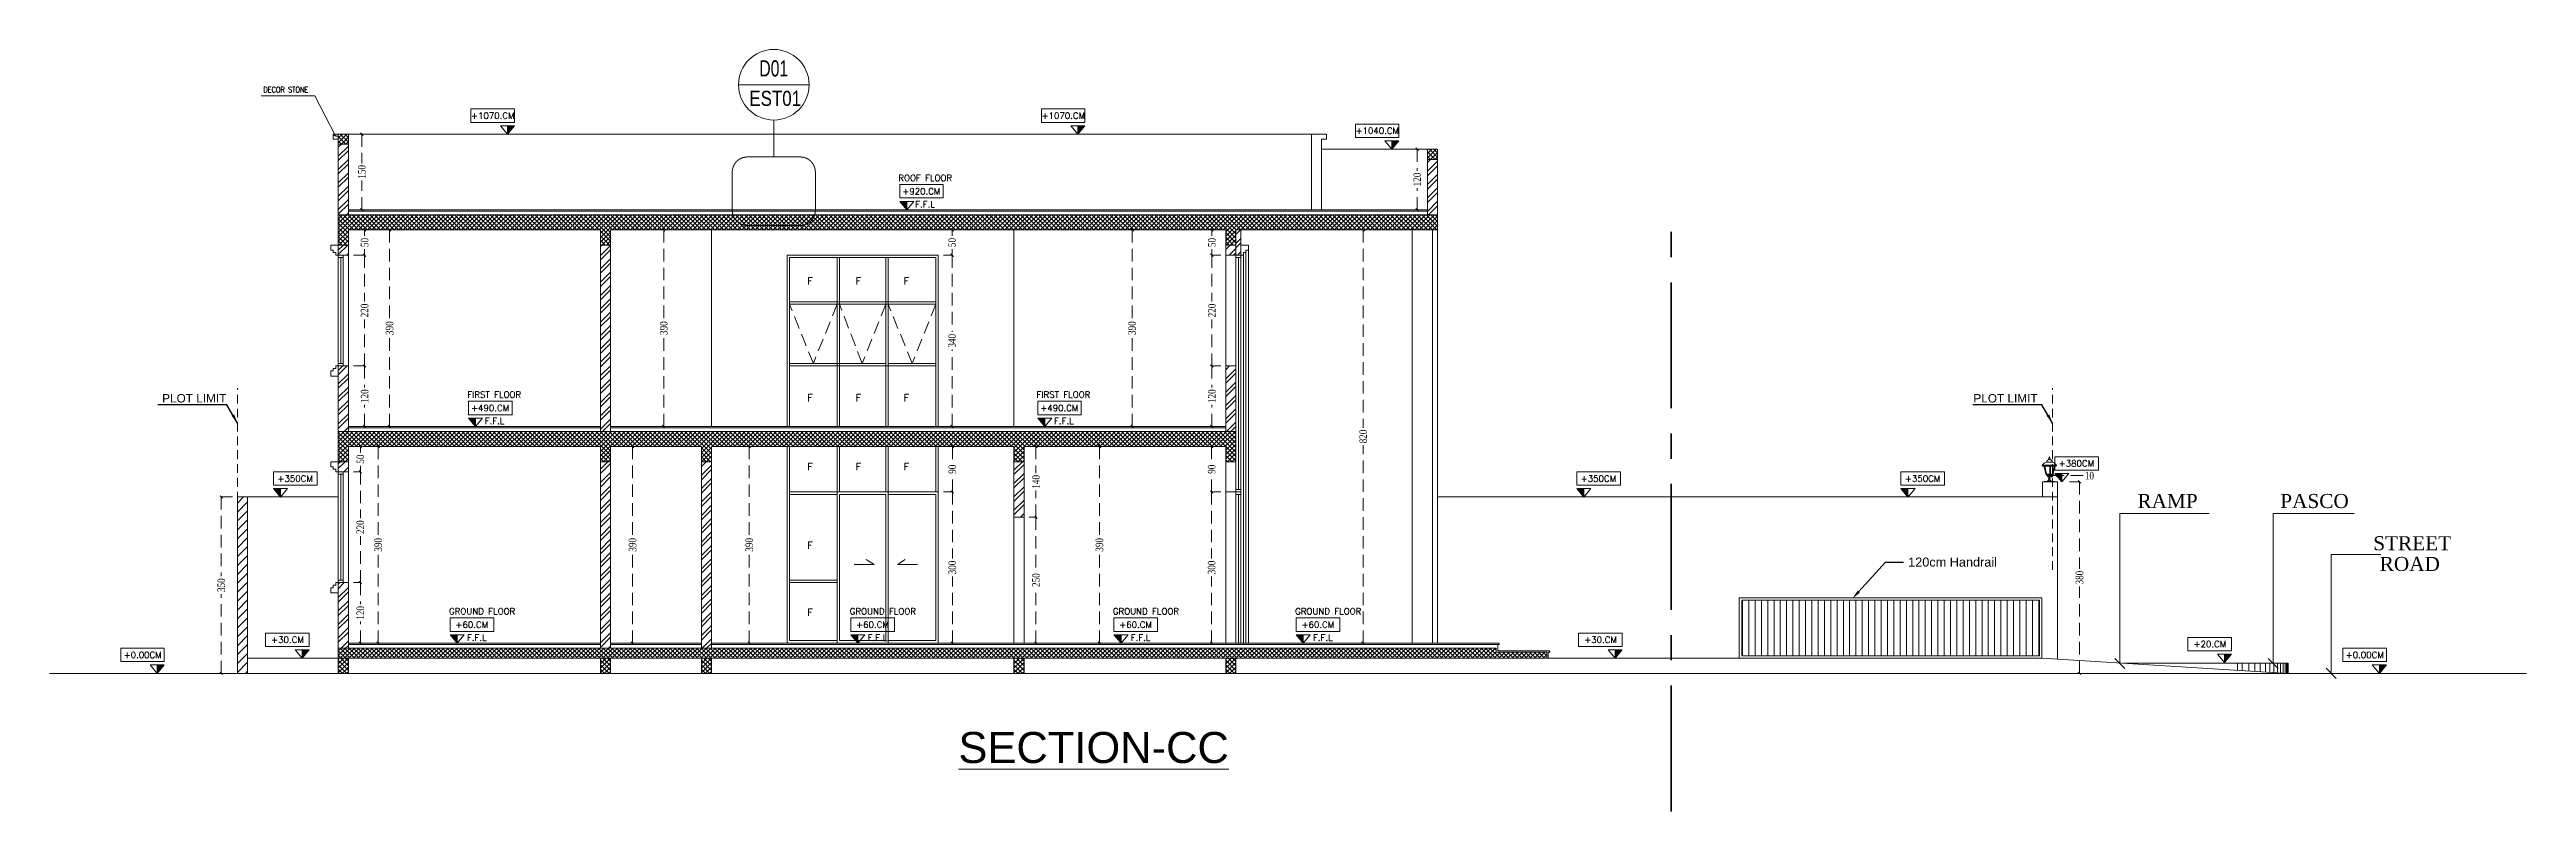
# Model space of a CAD drawing. Header units: inches. Extents: x -114 to 635, y -137 to 57.
# Drawn here: x -87.45 to -38.33, y -99.33 to -84.21 of the extents above; entities that cross this region are included whole.
import ezdxf
from ezdxf import colors
from ezdxf.entities.mleader import LeaderData, LeaderLine
from ezdxf.enums import TextEntityAlignment as Align
from ezdxf.math import Vec2, Vec3

# ---------------------------------------------------------------- set-up
doc = ezdxf.new("R2010")
doc.units = ezdxf.units.IN
doc.header["$MEASUREMENT"] = 0
doc.header["$PDMODE"] = 98
for name, pattern in [('ABOOD', [0.375, 0.25, -0.125]), ('CENTER', [2, 1.25, -0.25, 0.25, -0.25]), ('DASHED2', [0.375, 0.25, -0.125]), ('HIDDEN', [0.375, 0.25, -0.125]), ('XA-1F-PLAN$0$DASHED2', [0.375, 0.25, -0.125])]:
    doc.linetypes.add(name, pattern=pattern)
doc.layers.get('0').update_dxf_attribs({"lineweight": 5})
doc.layers.get('Defpoints').update_dxf_attribs({"lineweight": 5})
for name, color, linetype, lineweight in [('A-ARROW', 1, 'Continuous', 5), ('A-ELEV 02', 32, 'Continuous', 5), ('A-ELEV 03', 21, 'Continuous', 5), ('A-ELEVATION TAG', 230, 'Continuous', 5), ('A-FINISHING', 2, 'Continuous', 5), ('A-FIXTURES', 102, 'Continuous', 9), ('A-FLOOR LINE', 5, 'Continuous', 20), ('A-GEN-TEXT.', 3, 'Continuous', 5), ('A-HATCH', 8, 'Continuous', 5), ('A-HATCH SEC', 8, 'Continuous', 5), ('A-LEVEL TEXT', 3, 'Continuous', 5), ('A-PLOT LIMIT', 1, 'Continuous', 0), ('A-RAILING', 31, 'Continuous', 5), ('A-SECTION LINE', 230, 'Continuous', 35), ('DETAILS DIMENSION', 15, 'Continuous', 5), ('DETAILS TAG', 8, 'Continuous', 5), ('dim', 1, 'Continuous', 9), ('DIM.', 1, 'Continuous', 5), ('DOOR', 1, 'Continuous', 5), ('ELEVATION 01', 4, 'Continuous', 25), ('ELEVATION WINDOW', 5, 'Continuous', 5), ('HATCH', 15, 'Continuous', 0), ('LEVEL SYMBOL', 8, 'Continuous', 5), ('LEVELS', 251, 'Continuous', 5), ('TAG ELEVATIONS DETAIL', 8, 'Continuous', 9), ('TAG SPOT DETAIL', 8, 'HIDDEN', 9), ('TEXT', 255, 'Continuous', 5), ('WALL PROPOSED', 7, 'Continuous', 30), ('WINDOWS', 5, 'Continuous', 5)]:
    doc.layers.add(name, color=color, linetype=linetype, lineweight=lineweight)
doc.styles.add('Arial', font='arial.ttf')
doc.styles.add('ARIAL-GRID', font='arial.ttf', dxfattribs={"width": 0.7, "height": 320})
doc.styles.add('ARIAL-TITLE', font='arialbd.ttf')
doc.styles.add('BORDER', font='times.ttf', dxfattribs={"height": 0.2})
doc.styles.add('COMP', font='complex_.ttf')
doc.styles.add('ROMAND', font='ROMAND.SHX', dxfattribs={"width": 0.8, "height": 0.18})
doc.styles.add('ROMANS', font='romans.shx', dxfattribs={"width": 0.7})
doc.styles.add('ST', font='times.ttf', dxfattribs={"width": 0.8})
doc.styles.get("Standard").update_dxf_attribs({"font": 'arial.ttf'})
doc.styles.add('TEXTN', font='arial.ttf', dxfattribs={"height": 0.2})
doc.styles.add('TEXTS', font='arial.ttf', dxfattribs={"width": 0.8})
doc.dimstyles.new('100', dxfattribs={"dimtxt": 0.18, "dimasz": 0.05, "dimexe": 0.07, "dimexo": 0.07, "dimgap": 0.05, "dimtad": 1, "dimdec": 0, "dimlfac": 100, "dimzin": 0, "dimdsep": 46, "dimtxsty": 'ROMANS', "dimblk1": 'OBLIQUE', "dimblk2": 'OBLIQUE', "dimsah": 1, "dimcen": 0.09, "dimdle": 0.07, "dimclrd": 256, "dimclre": 256, "dimclrt": 3, "dimadec": 0, "dimazin": 0, "dimtfac": 1, "dimtdec": 0, "dimtix": 1, "dimtmove": 1, "dimatfit": 3, "dimldrblk": 'OBLIQUE', "dimfxl": 0, "dimtolj": 1, "dimtzin": 0, "dimlwd": -1, "dimlwe": -1, "dimarcsym": 0})
doc.dimstyles.new('RASH PLAN', dxfattribs={"dimtxt": 0.15, "dimasz": 0.05, "dimexe": 0, "dimexo": 0.1, "dimgap": 0.05, "dimtad": 0, "dimdec": 0, "dimlfac": 100, "dimzin": 0, "dimdsep": 46, "dimtxsty": 'ST', "dimblk": 'OBLIQUE', "dimcen": 0.09, "dimclrd": 200, "dimclre": 6, "dimclrt": 1, "dimadec": 0, "dimazin": 0, "dimtfac": 1, "dimtdec": 0, "dimtmove": 1, "dimatfit": 3, "dimldrblk": 'OBLIQUE', "dimfxl": 0, "dimtolj": 1, "dimtzin": 0, "dimlwd": -1, "dimlwe": -1, "dimarcsym": 0})
doc.dimstyles.get("Standard").update_dxf_attribs({"dimtxt": 0.18, "dimasz": 0.18, "dimexe": 0.18, "dimexo": 0.0625, "dimgap": 0.09, "dimtad": 0, "dimtih": 1, "dimtoh": 1, "dimdec": 4, "dimzin": 0, "dimdsep": 46, "dimtxsty": 'Standard', "dimcen": 0.09, "dimadec": 0, "dimazin": 0, "dimtfac": 1, "dimtdec": 4, "dimtofl": 0, "dimtmove": 0, "dimatfit": 3, "dimfxl": 1, "dimtolj": 1, "dimtzin": 0, "dimarcsym": 0})
pattern_1 = [(225, (-680.37831, -110.46073), (0.044194174, -0.044194174), []), (315, (-680.37831, -110.46073), (0.044194174, 0.044194174), [])]
pattern_2 = [(225, (-680.3783, -110.46073), (0.13258252, -0.13258252), []), (225, (-680.4667, -110.46073), (0.13258252, -0.13258252), [])]

msp = doc.modelspace()

# ---------------------------------------------------------------- texts
at = {"lineweight": 0, "style": 'COMP'}
for p in [(-72.368, -88.802, -0.238), (-71.409, -88.802, -0.238), (-70.457, -88.802, -0.238), (-72.368, -91.119, -0.238), (-71.409, -91.119, -0.238), (-70.457, -91.119, -0.238), (-72.368, -92.486, -0.238), (-71.409, -92.486, -0.238), (-70.457, -92.486, -0.238), (-72.368, -94.046, -0.238), (-72.368, -95.378, -0.238)]:
    msp.add_attdef('F', text='0', height=0.141, dxfattribs=at).set_placement(p, align=Align.MIDDLE)
at = {"layer": 'A-ELEVATION TAG', "lineweight": 0, "style": 'Arial'}
msp.add_text('%%USECTION-CC', height=0.61699, dxfattribs=at).set_placement((-69.427, -98.367))
at = {"layer": 'A-GEN-TEXT.', "lineweight": 0, "style": 'BORDER'}
for s, p in [('RAMP', (-46.044, -93.306, -3788.934)), ('PASCO', (-43.211, -93.306, -3788.934)), ('STREET', (-41.367, -94.144, -3788.934)), ('ROAD', (-41.239, -94.555, -3788.934))]:
    msp.add_text(s, height=0.2788, dxfattribs=at).set_placement(p)
at = {"layer": 'A-LEVEL TEXT', "lineweight": 0, "style": 'Arial'}
for p in [(-85.219, -91.212), (-49.297, -91.212), (-49.297, -91.212)]:
    msp.add_text('PLOT LIMIT', height=0.1672, dxfattribs=at).set_placement(p)
at = {"layer": 'TEXT', "lineweight": 0, "style": 'ROMAND', "width": 0.75}
msp.add_text('DECOR STONE', height=0.11412, dxfattribs=at).set_placement((-83.212, -85.061))

# ---------------------------------------------------------------- blocks, each defined once
blk = doc.blocks.new('TAG-ELE-LVL')
at = {"layer": 'LEVEL SYMBOL'}
for p, q in [((-0.21, 0.35), (-0.21, 0.75)), ((-0.21, 0.75), (1.09, 0.75)), ((1.09, 0.35), (1.09, 0.75)), ((-0.21, 0.35), (1.09, 0.35)), ((0, 0), (0, 0.25))]:
    blk.add_line(p, q, dxfattribs=at)
blk.add_lwpolyline([(0, 0), (0.21, 0.25), (-0.21, 0.25)], close=True, dxfattribs=at)
blk.add_solid([(-0.21, 0.25), (0, 0), (0, 0.25)], dxfattribs=at)
at = {"layer": 'LEVEL SYMBOL', "style": 'TEXTN', "width": 0.75}
blk.add_attdef('-', (0.361, 0.07), '', height=0.175, dxfattribs=at)
at = {"layer": 'LEVELS', "color": 1, "style": 'TEXTS', "width": 0.75}
blk.add_attdef('FLOOR-NAME', text='', height=0.25, dxfattribs=at).set_placement((-0.21, 0.8), align=Align.BOTTOM_LEFT)
blk.add_attdef('LVL', text='', height=0.225, dxfattribs=at).set_placement((0.44, 0.55), align=Align.MIDDLE_CENTER)
blk = doc.blocks.new('erfxd')
at = {"layer": 'A-FIXTURES'}
for p, q in [((-0.143, 0.321), (-0.143, 0.333)), ((-0.143, 0.333), (-0.133, 0.333)), ((-0.131, 0.321), (-0.143, 0.321)), ((-0.133, 0.341), (-0.101, 0.373)), ((-0.133, 0.333), (-0.133, 0.341)), ((0.133, 0.333), (-0.133, 0.333)), ((-0.131, 0.314), (-0.131, 0.321)), ((0.131, 0.321), (-0.131, 0.321)), ((-0.108, 0.314), (-0.131, 0.314)), ((-0.066, 0.139), (-0.108, 0.314)), ((0.108, 0.314), (-0.108, 0.314)), ((-0.101, 0.373), (-0.059, 0.389)), ((-0.101, 0.007), (-0.101, 0)), ((-0.101, 0.007), (0.101, 0.007)), ((0.101, 0), (-0.101, 0)), ((-0.056, 0.155), (-0.093, 0.314)), ((-0.036, 0.139), (-0.066, 0.139)), ((0.059, 0.389), (-0.059, 0.389)), ((-0.056, 0.155), (0.009, 0.155)), ((-0.051, 0.139), (-0.051, 0.126)), ((-0.046, 0.126), (-0.051, 0.126)), ((0.051, 0.126), (-0.046, 0.126)), ((-0.039, 0.113), (-0.039, 0.126)), ((0.039, 0.113), (-0.039, 0.113)), ((-0.037, 0.016), (-0.038, 0.016)), ((-0.038, 0.016), (-0.038, 0.012)), ((-0.038, 0.012), (-0.037, 0.012)), ((-0.038, 0.012), (-0.037, 0.012)), ((-0.038, 0.012), (-0.038, 0.008)), ((-0.038, 0.008), (-0.037, 0.008)), ((0.037, 0.017), (-0.037, 0.017)), ((-0.037, 0.012), (-0.037, 0.012)), ((-0.036, 0.139), (0.036, 0.139)), ((-0.033, 0.113), (-0.033, 0.099)), ((0.033, 0.099), (-0.033, 0.099)), ((-0.007, 0.45), (-0.017, 0.45)), ((-0.012, 0.099), (-0.012, 0.061)), ((-0.007, 0.445), (-0.007, 0.45)), ((0.007, 0.45), (-0.007, 0.45)), ((-0.007, 0.445), (0.007, 0.445)), ((0.004, 0.012, 0), (-0.004, 0.012, 0)), ((0, 0.016, 0), (0, 0.008, 0)), ((0.009, 0.314), (0.009, 0.155)), ((0.012, 0.099), (0.012, 0.061)), ((0.023, 0.314), (0.023, 0.155)), ((0.023, 0.155), (0.055, 0.155)), ((0.033, 0.113), (0.033, 0.099)), ((0.037, 0.016), (0.038, 0.016)), ((0.038, 0.012), (0.037, 0.012)), ((0.038, 0.012), (0.037, 0.012)), ((0.037, 0.012), (0.037, 0.012)), ((0.038, 0.008), (0.037, 0.008)), ((0.038, 0.016), (0.038, 0.012)), ((0.038, 0.012), (0.038, 0.008)), ((0.039, 0.113), (0.039, 0.126)), ((0.051, 0.139), (0.051, 0.126)), ((0.055, 0.155), (0.092, 0.314)), ((0.101, 0.007), (0.101, 0))]:
    blk.add_line(p, q, dxfattribs=at)
blk.add_lwpolyline([(0.036, 0.139), (0.066, 0.139), (0.108, 0.314), (0.131, 0.314), (0.131, 0.321), (0.143, 0.321), (0.143, 0.333), (0.133, 0.333), (0.133, 0.341), (0.101, 0.373), (0.059, 0.389, 0.335023), (0.007, 0.445), (0.007, 0.45), (0.017, 0.45, 0.066617), (0, 0.502)], format="xyb", dxfattribs=at)
for points in [[(-0.037, 0.017), (-0.037, 0.007)], [(0.037, 0.017), (0.037, 0.007)]]:
    blk.add_lwpolyline(points, dxfattribs=at)
blk.add_lwpolyline([(0.015, 0.055), (-0.015, 0.055), (-0.015, 0.061), (0.015, 0.061)], close=True, dxfattribs=at)
blk.add_circle((0, 0.012, 0), 0.00402, dxfattribs=at)
for centre, radius, start, end in [((0.186, 0.413), 0.206, 154.3759, 169.6208), ((0.004, 0.383), 0.0633, 99.9301, 174.0183), ((-0.058, 0.058), 0.0464, 297.027, 356.7997), ((0.058, 0.058), 0.0464, 183.2003, 242.973)]:
    blk.add_arc(centre, radius, start, end, dxfattribs=at)
blk = doc.blocks.new('_Oblique')
at = {"color": 0, "lineweight": -2}
blk.add_line((-0.5, -0.5), (0.5, 0.5), dxfattribs=at)
blk = doc.blocks.new('*D72')
at = {"layer": 'Defpoints', "color": 0, "transparency": 16777216}
for p in [(-47.49, -92.787), (-47.193, -92.787), (-47.64, -96.587)]:
    blk.add_point(p, dxfattribs=at)
at = {"layer": 'DIM.', "color": 6, "transparency": 16777216}
for p, q in [((-47.39, -92.787), (-47.193, -92.787)), ((-47.54, -96.587), (-47.193, -96.587))]:
    blk.add_line(p, q, dxfattribs=at)
at = {"layer": 'DIM.', "color": 200, "linetype": 'DASHED2', "transparency": 16777216}
for p, q in [((-47.193, -92.787), (-47.193, -94.511)), ((-47.193, -96.587), (-47.193, -94.863))]:
    blk.add_line(p, q, dxfattribs=at)
at = {"layer": 'DIM.', "color": 200, "transparency": 16777216, "xscale": 0.05, "yscale": 0.05, "zscale": 0.05}
for p, rotation in [((-47.193, -92.787), 90), ((-47.193, -96.587), 270)]:
    blk.add_blockref('_Oblique', p, dxfattribs=dict(at, rotation=rotation))
at = {"layer": 'DIM.', "color": 1, "lineweight": 0, "transparency": 16777216, "insert": (-47.193, -94.687), "char_height": 0.15, "attachment_point": 5, "rotation": 90, "style": 'ST'}
blk.add_mtext('\\A1;380', dxfattribs=at)
blk = doc.blocks.new('*D73')
at = {"layer": 'Defpoints', "color": 0, "transparency": 16777216}
for p in [(-47.73, -92.787), (-47.627, -92.664), (-47.627, -92.787)]:
    blk.add_point(p, dxfattribs=at)
at = {"layer": 'DIM.', "color": 6, "transparency": 16777216}
for p, q in [((-47.73, -92.687), (-47.73, -92.664)), ((-47.627, -92.687), (-47.627, -92.664))]:
    blk.add_line(p, q, dxfattribs=at)
at = {"layer": 'DIM.', "color": 200, "linetype": 'DASHED2', "transparency": 16777216}
for p in [(-47.73, -92.664), (-47.123, -92.664)]:
    blk.add_line(p, (-47.627, -92.664), dxfattribs=at)
at = {"layer": 'DIM.', "color": 200, "transparency": 16777216, "xscale": 0.05, "yscale": 0.05, "zscale": 0.05, "rotation": 180}
blk.add_blockref('_Oblique', (-47.73, -92.664), dxfattribs=at)
at = {"layer": 'DIM.', "color": 200, "transparency": 16777216, "xscale": 0.05, "yscale": 0.05, "zscale": 0.05}
blk.add_blockref('_Oblique', (-47.627, -92.664), dxfattribs=at)
at = {"layer": 'DIM.', "color": 1, "lineweight": 0, "transparency": 16777216, "insert": (-46.997, -92.664), "char_height": 0.15, "attachment_point": 5, "style": 'ST'}
blk.add_mtext('\\A1;10', dxfattribs=at)
blk = doc.blocks.new('*D1107')
at = {"layer": 'Defpoints', "color": 0, "transparency": 16777216}
for p in [(-81.527, -90.487), (-81.204, -90.487), (-81.527, -91.687)]:
    blk.add_point(p, dxfattribs=at)
at = {"layer": 'dim', "color": 6, "transparency": 16777216}
for p, q in [((-81.427, -90.487), (-81.204, -90.487)), ((-81.427, -91.687), (-81.204, -91.687))]:
    blk.add_line(p, q, dxfattribs=at)
at = {"layer": 'dim', "color": 200, "linetype": 'DASHED2', "transparency": 16777216}
for p, q in [((-81.204, -90.487), (-81.204, -90.917)), ((-81.204, -91.687), (-81.204, -91.256))]:
    blk.add_line(p, q, dxfattribs=at)
at = {"layer": 'dim', "color": 200, "transparency": 16777216, "xscale": 0.05, "yscale": 0.05, "zscale": 0.05}
for p, rotation in [((-81.204, -90.487), 90), ((-81.204, -91.687), 270)]:
    blk.add_blockref('_Oblique', p, dxfattribs=dict(at, rotation=rotation))
at = {"layer": 'dim', "color": 1, "lineweight": 0, "transparency": 16777216, "insert": (-81.204, -91.087), "char_height": 0.15, "attachment_point": 5, "rotation": 90, "style": 'ST'}
blk.add_mtext('\\A1;120', dxfattribs=at)
blk = doc.blocks.new('*D1108')
at = {"layer": 'Defpoints', "color": 0, "transparency": 16777216}
for p in [(-60.33, -86.187), (-60.125, -86.187), (-60.126, -87.387)]:
    blk.add_point(p, dxfattribs=at)
at = {"layer": 'dim', "color": 6, "transparency": 16777216}
for p, q in [((-60.225, -86.187), (-60.33, -86.187)), ((-60.226, -87.387), (-60.33, -87.387))]:
    blk.add_line(p, q, dxfattribs=at)
at = {"layer": 'dim', "color": 200, "linetype": 'DASHED2', "transparency": 16777216}
for p, q in [((-60.33, -86.187), (-60.33, -86.617)), ((-60.33, -87.387), (-60.33, -86.956))]:
    blk.add_line(p, q, dxfattribs=at)
at = {"layer": 'dim', "color": 200, "transparency": 16777216, "xscale": 0.05, "yscale": 0.05, "zscale": 0.05}
for p, rotation in [((-60.33, -86.187), 90), ((-60.33, -87.387), 270)]:
    blk.add_blockref('_Oblique', p, dxfattribs=dict(at, rotation=rotation))
at = {"layer": 'dim', "color": 1, "lineweight": 0, "transparency": 16777216, "insert": (-60.33, -86.787), "char_height": 0.15, "attachment_point": 5, "rotation": 90, "style": 'ST'}
blk.add_mtext('\\A1;120', dxfattribs=at)
blk = doc.blocks.new('*D1109')
at = {"layer": 'Defpoints', "color": 0, "transparency": 16777216}
for p in [(-81.527, -85.886), (-81.259, -85.886), (-81.527, -87.387)]:
    blk.add_point(p, dxfattribs=at)
at = {"layer": 'dim', "color": 6, "transparency": 16777216}
for p, q in [((-81.427, -85.886), (-81.259, -85.886)), ((-81.427, -87.387), (-81.259, -87.387))]:
    blk.add_line(p, q, dxfattribs=at)
at = {"layer": 'dim', "color": 200, "linetype": 'DASHED2', "transparency": 16777216}
for p, q in [((-81.259, -85.886), (-81.259, -86.467)), ((-81.259, -87.387), (-81.259, -86.806))]:
    blk.add_line(p, q, dxfattribs=at)
at = {"layer": 'dim', "color": 200, "transparency": 16777216, "xscale": 0.05, "yscale": 0.05, "zscale": 0.05}
for p, rotation in [((-81.259, -85.886), 90), ((-81.259, -87.387), 270)]:
    blk.add_blockref('_Oblique', p, dxfattribs=dict(at, rotation=rotation))
at = {"layer": 'dim', "color": 1, "lineweight": 0, "transparency": 16777216, "insert": (-81.259, -86.636), "char_height": 0.15, "attachment_point": 5, "rotation": 90, "style": 'ST'}
blk.add_mtext('\\A1;150', dxfattribs=at)
blk = doc.blocks.new('*D1110')
at = {"layer": 'Defpoints', "color": 0, "transparency": 16777216}
for p in [(-81.527, -88.287), (-81.204, -88.287), (-81.527, -90.487)]:
    blk.add_point(p, dxfattribs=at)
at = {"layer": 'dim', "color": 6, "transparency": 16777216}
for p, q in [((-81.427, -88.287), (-81.204, -88.287)), ((-81.427, -90.487), (-81.204, -90.487))]:
    blk.add_line(p, q, dxfattribs=at)
at = {"layer": 'dim', "color": 200, "linetype": 'DASHED2', "transparency": 16777216}
for p, q in [((-81.204, -88.287), (-81.204, -89.209)), ((-81.204, -90.487), (-81.204, -89.565))]:
    blk.add_line(p, q, dxfattribs=at)
at = {"layer": 'dim', "color": 200, "transparency": 16777216, "xscale": 0.05, "yscale": 0.05, "zscale": 0.05}
for p, rotation in [((-81.204, -88.287), 90), ((-81.204, -90.487), 270)]:
    blk.add_blockref('_Oblique', p, dxfattribs=dict(at, rotation=rotation))
at = {"layer": 'dim', "color": 1, "lineweight": 0, "transparency": 16777216, "insert": (-81.204, -89.387), "char_height": 0.15, "attachment_point": 5, "rotation": 90, "style": 'ST'}
blk.add_mtext('\\A1;220', dxfattribs=at)
blk = doc.blocks.new('*D1111')
at = {"layer": 'Defpoints', "color": 0, "transparency": 16777216}
for p in [(-81.527, -87.787), (-81.204, -87.787), (-81.527, -88.287)]:
    blk.add_point(p, dxfattribs=at)
at = {"layer": 'dim', "color": 6, "transparency": 16777216}
for p, q in [((-81.427, -87.787), (-81.204, -87.787)), ((-81.427, -88.287), (-81.204, -88.287))]:
    blk.add_line(p, q, dxfattribs=at)
at = {"layer": 'dim', "color": 200, "linetype": 'DASHED2', "transparency": 16777216}
for p, q in [((-81.204, -87.787), (-81.204, -87.906)), ((-81.204, -88.287), (-81.204, -88.168))]:
    blk.add_line(p, q, dxfattribs=at)
at = {"layer": 'dim', "color": 200, "transparency": 16777216, "xscale": 0.05, "yscale": 0.05, "zscale": 0.05}
for p, rotation in [((-81.204, -87.787), 90), ((-81.204, -88.287), 270)]:
    blk.add_blockref('_Oblique', p, dxfattribs=dict(at, rotation=rotation))
at = {"layer": 'dim', "color": 1, "lineweight": 0, "transparency": 16777216, "insert": (-81.204, -88.037), "char_height": 0.15, "attachment_point": 5, "rotation": 90, "style": 'ST'}
blk.add_mtext('\\A1;50', dxfattribs=at)
blk = doc.blocks.new('*D1098')
at = {"layer": 'Defpoints', "color": 0, "transparency": 16777216}
for p in [(-81.527, -94.787), (-81.289, -94.787), (-81.527, -95.987)]:
    blk.add_point(p, dxfattribs=at)
at = {"layer": 'dim', "color": 6, "transparency": 16777216}
for p, q in [((-81.427, -94.787), (-81.289, -94.787)), ((-81.427, -95.987), (-81.289, -95.987))]:
    blk.add_line(p, q, dxfattribs=at)
at = {"layer": 'dim', "color": 200, "linetype": 'DASHED2', "transparency": 16777216}
for p, q in [((-81.289, -94.787), (-81.289, -95.217)), ((-81.289, -95.987), (-81.289, -95.556))]:
    blk.add_line(p, q, dxfattribs=at)
at = {"layer": 'dim', "color": 200, "transparency": 16777216, "xscale": 0.05, "yscale": 0.05, "zscale": 0.05}
for p, rotation in [((-81.289, -94.787), 90), ((-81.289, -95.987), 270)]:
    blk.add_blockref('_Oblique', p, dxfattribs=dict(at, rotation=rotation))
at = {"layer": 'dim', "color": 1, "lineweight": 0, "transparency": 16777216, "insert": (-81.289, -95.387), "char_height": 0.15, "attachment_point": 5, "rotation": 90, "style": 'ST'}
blk.add_mtext('\\A1;120', dxfattribs=at)
blk = doc.blocks.new('*D1099')
at = {"layer": 'Defpoints', "color": 0, "transparency": 16777216}
for p in [(-81.527, -92.587), (-81.289, -92.587), (-81.527, -94.787)]:
    blk.add_point(p, dxfattribs=at)
at = {"layer": 'dim', "color": 6, "transparency": 16777216}
for p, q in [((-81.427, -92.587), (-81.289, -92.587)), ((-81.427, -94.787), (-81.289, -94.787))]:
    blk.add_line(p, q, dxfattribs=at)
at = {"layer": 'dim', "color": 200, "linetype": 'DASHED2', "transparency": 16777216}
for p, q in [((-81.289, -92.587), (-81.289, -93.509)), ((-81.289, -94.787), (-81.289, -93.865))]:
    blk.add_line(p, q, dxfattribs=at)
at = {"layer": 'dim', "color": 200, "transparency": 16777216, "xscale": 0.05, "yscale": 0.05, "zscale": 0.05}
for p, rotation in [((-81.289, -92.587), 90), ((-81.289, -94.787), 270)]:
    blk.add_blockref('_Oblique', p, dxfattribs=dict(at, rotation=rotation))
at = {"layer": 'dim', "color": 1, "lineweight": 0, "transparency": 16777216, "insert": (-81.289, -93.687), "char_height": 0.15, "attachment_point": 5, "rotation": 90, "style": 'ST'}
blk.add_mtext('\\A1;220', dxfattribs=at)
blk = doc.blocks.new('*D1100')
at = {"layer": 'Defpoints', "color": 0, "transparency": 16777216}
for p in [(-81.527, -92.087), (-81.289, -92.087), (-81.527, -92.587)]:
    blk.add_point(p, dxfattribs=at)
at = {"layer": 'dim', "color": 6, "transparency": 16777216}
for p, q in [((-81.427, -92.087), (-81.289, -92.087)), ((-81.427, -92.587), (-81.289, -92.587))]:
    blk.add_line(p, q, dxfattribs=at)
at = {"layer": 'dim', "color": 200, "linetype": 'DASHED2', "transparency": 16777216}
for p, q in [((-81.289, -92.087), (-81.289, -92.206)), ((-81.289, -92.587), (-81.289, -92.468))]:
    blk.add_line(p, q, dxfattribs=at)
at = {"layer": 'dim', "color": 200, "transparency": 16777216, "xscale": 0.05, "yscale": 0.05, "zscale": 0.05}
for p, rotation in [((-81.289, -92.087), 90), ((-81.289, -92.587), 270)]:
    blk.add_blockref('_Oblique', p, dxfattribs=dict(at, rotation=rotation))
at = {"layer": 'dim', "color": 1, "lineweight": 0, "transparency": 16777216, "insert": (-81.289, -92.337), "char_height": 0.15, "attachment_point": 5, "rotation": 90, "style": 'ST'}
blk.add_mtext('\\A1;50', dxfattribs=at)
blk = doc.blocks.new('*D1090')
at = {"layer": 'Defpoints', "color": 0, "transparency": 16777216}
for p in [(-64.126, -92.987), (-64.405, -95.987), (-64.126, -95.987)]:
    blk.add_point(p, dxfattribs=at)
at = {"layer": 'dim', "color": 6, "transparency": 16777216}
for p, q in [((-64.226, -92.987), (-64.405, -92.987)), ((-64.226, -95.987), (-64.405, -95.987))]:
    blk.add_line(p, q, dxfattribs=at)
at = {"layer": 'dim', "color": 200, "linetype": 'DASHED2', "transparency": 16777216}
for p, q in [((-64.405, -92.987), (-64.405, -94.311)), ((-64.405, -95.987), (-64.405, -94.663))]:
    blk.add_line(p, q, dxfattribs=at)
at = {"layer": 'dim', "color": 200, "transparency": 16777216, "xscale": 0.05, "yscale": 0.05, "zscale": 0.05}
for p, rotation in [((-64.405, -92.987), 90), ((-64.405, -95.987), 270)]:
    blk.add_blockref('_Oblique', p, dxfattribs=dict(at, rotation=rotation))
at = {"layer": 'dim', "color": 1, "lineweight": 0, "transparency": 16777216, "insert": (-64.405, -94.487), "char_height": 0.15, "attachment_point": 5, "rotation": 90, "style": 'ST'}
blk.add_mtext('\\A1;300', dxfattribs=at)
blk = doc.blocks.new('*D1091')
at = {"layer": 'Defpoints', "color": 0, "transparency": 16777216}
for p in [(-64.405, -92.087), (-64.126, -92.087), (-64.126, -92.987)]:
    blk.add_point(p, dxfattribs=at)
at = {"layer": 'dim', "color": 6, "transparency": 16777216}
for p, q in [((-64.226, -92.087), (-64.405, -92.087)), ((-64.226, -92.987), (-64.405, -92.987))]:
    blk.add_line(p, q, dxfattribs=at)
at = {"layer": 'dim', "color": 200, "linetype": 'DASHED2', "transparency": 16777216}
for p, q in [((-64.405, -92.087), (-64.405, -92.405)), ((-64.405, -92.987), (-64.405, -92.669))]:
    blk.add_line(p, q, dxfattribs=at)
at = {"layer": 'dim', "color": 200, "transparency": 16777216, "xscale": 0.05, "yscale": 0.05, "zscale": 0.05}
for p, rotation in [((-64.405, -92.087), 90), ((-64.405, -92.987), 270)]:
    blk.add_blockref('_Oblique', p, dxfattribs=dict(at, rotation=rotation))
at = {"layer": 'dim', "color": 1, "lineweight": 0, "transparency": 16777216, "insert": (-64.405, -92.537), "char_height": 0.15, "attachment_point": 5, "rotation": 90, "style": 'ST'}
blk.add_mtext('\\A1;90', dxfattribs=at)
blk = doc.blocks.new('*D1092')
at = {"layer": 'Defpoints', "color": 0, "transparency": 16777216}
for p in [(-68.126, -93.487), (-68.126, -95.987), (-67.889, -95.987)]:
    blk.add_point(p, dxfattribs=at)
at = {"layer": 'dim', "color": 6, "transparency": 16777216}
for p, q in [((-68.026, -93.487), (-67.889, -93.487)), ((-68.026, -95.987), (-67.889, -95.987))]:
    blk.add_line(p, q, dxfattribs=at)
at = {"layer": 'dim', "color": 200, "linetype": 'DASHED2', "transparency": 16777216}
for p, q in [((-67.889, -93.487), (-67.889, -94.559)), ((-67.889, -95.987), (-67.889, -94.915))]:
    blk.add_line(p, q, dxfattribs=at)
at = {"layer": 'dim', "color": 200, "transparency": 16777216, "xscale": 0.05, "yscale": 0.05, "zscale": 0.05}
for p, rotation in [((-67.889, -93.487), 90), ((-67.889, -95.987), 270)]:
    blk.add_blockref('_Oblique', p, dxfattribs=dict(at, rotation=rotation))
at = {"layer": 'dim', "color": 1, "lineweight": 0, "transparency": 16777216, "insert": (-67.889, -94.737), "char_height": 0.15, "attachment_point": 5, "rotation": 90, "style": 'ST'}
blk.add_mtext('\\A1;250', dxfattribs=at)
blk = doc.blocks.new('*D1093')
at = {"layer": 'Defpoints', "color": 0, "transparency": 16777216}
for p in [(-64.4, -90.487), (-64.126, -90.487), (-64.126, -91.687)]:
    blk.add_point(p, dxfattribs=at)
at = {"layer": 'dim', "color": 6, "transparency": 16777216}
for p, q in [((-64.226, -90.487), (-64.4, -90.487)), ((-64.226, -91.687), (-64.4, -91.687))]:
    blk.add_line(p, q, dxfattribs=at)
at = {"layer": 'dim', "color": 200, "linetype": 'DASHED2', "transparency": 16777216}
for p, q in [((-64.4, -90.487), (-64.4, -90.917)), ((-64.4, -91.687), (-64.4, -91.256))]:
    blk.add_line(p, q, dxfattribs=at)
at = {"layer": 'dim', "color": 200, "transparency": 16777216, "xscale": 0.05, "yscale": 0.05, "zscale": 0.05}
for p, rotation in [((-64.4, -90.487), 90), ((-64.4, -91.687), 270)]:
    blk.add_blockref('_Oblique', p, dxfattribs=dict(at, rotation=rotation))
at = {"layer": 'dim', "color": 1, "lineweight": 0, "transparency": 16777216, "insert": (-64.4, -91.087), "char_height": 0.15, "attachment_point": 5, "rotation": 90, "style": 'ST'}
blk.add_mtext('\\A1;120', dxfattribs=at)
blk = doc.blocks.new('*D1094')
at = {"layer": 'Defpoints', "color": 0, "transparency": 16777216}
for p in [(-69.826, -92.987), (-69.548, -92.987), (-69.826, -95.987)]:
    blk.add_point(p, dxfattribs=at)
at = {"layer": 'dim', "color": 6, "transparency": 16777216}
for p, q in [((-69.726, -92.987), (-69.548, -92.987)), ((-69.726, -95.987), (-69.548, -95.987))]:
    blk.add_line(p, q, dxfattribs=at)
at = {"layer": 'dim', "color": 200, "linetype": 'DASHED2', "transparency": 16777216}
for p, q in [((-69.548, -92.987), (-69.548, -94.311)), ((-69.548, -95.987), (-69.548, -94.663))]:
    blk.add_line(p, q, dxfattribs=at)
at = {"layer": 'dim', "color": 200, "transparency": 16777216, "xscale": 0.05, "yscale": 0.05, "zscale": 0.05}
for p, rotation in [((-69.548, -92.987), 90), ((-69.548, -95.987), 270)]:
    blk.add_blockref('_Oblique', p, dxfattribs=dict(at, rotation=rotation))
at = {"layer": 'dim', "color": 1, "lineweight": 0, "transparency": 16777216, "insert": (-69.548, -94.487), "char_height": 0.15, "attachment_point": 5, "rotation": 90, "style": 'ST'}
blk.add_mtext('\\A1;300', dxfattribs=at)
blk = doc.blocks.new('*D1095')
at = {"layer": 'Defpoints', "color": 0, "transparency": 16777216}
for p in [(-69.826, -92.087), (-69.548, -92.087), (-69.826, -92.987)]:
    blk.add_point(p, dxfattribs=at)
at = {"layer": 'dim', "color": 6, "transparency": 16777216}
for p, q in [((-69.726, -92.087), (-69.548, -92.087)), ((-69.726, -92.987), (-69.548, -92.987))]:
    blk.add_line(p, q, dxfattribs=at)
at = {"layer": 'dim', "color": 200, "linetype": 'DASHED2', "transparency": 16777216}
for p, q in [((-69.548, -92.087), (-69.548, -92.405)), ((-69.548, -92.987), (-69.548, -92.669))]:
    blk.add_line(p, q, dxfattribs=at)
at = {"layer": 'dim', "color": 200, "transparency": 16777216, "xscale": 0.05, "yscale": 0.05, "zscale": 0.05}
for p, rotation in [((-69.548, -92.087), 90), ((-69.548, -92.987), 270)]:
    blk.add_blockref('_Oblique', p, dxfattribs=dict(at, rotation=rotation))
at = {"layer": 'dim', "color": 1, "lineweight": 0, "transparency": 16777216, "insert": (-69.548, -92.537), "char_height": 0.15, "attachment_point": 5, "rotation": 90, "style": 'ST'}
blk.add_mtext('\\A1;90', dxfattribs=at)
blk = doc.blocks.new('*D1101')
at = {"layer": 'Defpoints', "color": 0, "transparency": 16777216}
for p in [(-69.826, -88.287), (-69.553, -88.287), (-69.826, -91.687)]:
    blk.add_point(p, dxfattribs=at)
at = {"layer": 'dim', "color": 6, "transparency": 16777216}
for p, q in [((-69.726, -88.287), (-69.553, -88.287)), ((-69.726, -91.687), (-69.553, -91.687))]:
    blk.add_line(p, q, dxfattribs=at)
at = {"layer": 'dim', "color": 200, "linetype": 'DASHED2', "transparency": 16777216}
for p, q in [((-69.553, -88.287), (-69.553, -89.811)), ((-69.553, -91.687), (-69.553, -90.163))]:
    blk.add_line(p, q, dxfattribs=at)
at = {"layer": 'dim', "color": 200, "transparency": 16777216, "xscale": 0.05, "yscale": 0.05, "zscale": 0.05}
for p, rotation in [((-69.553, -88.287), 90), ((-69.553, -91.687), 270)]:
    blk.add_blockref('_Oblique', p, dxfattribs=dict(at, rotation=rotation))
at = {"layer": 'dim', "color": 1, "lineweight": 0, "transparency": 16777216, "insert": (-69.553, -89.987), "char_height": 0.15, "attachment_point": 5, "rotation": 90, "style": 'ST'}
blk.add_mtext('\\A1;340', dxfattribs=at)
blk = doc.blocks.new('*D1102')
at = {"layer": 'Defpoints', "color": 0, "transparency": 16777216}
for p in [(-69.886, -87.787), (-69.553, -87.787), (-69.826, -88.287)]:
    blk.add_point(p, dxfattribs=at)
at = {"layer": 'dim', "color": 6, "transparency": 16777216}
for p, q in [((-69.786, -87.787), (-69.553, -87.787)), ((-69.726, -88.287), (-69.553, -88.287))]:
    blk.add_line(p, q, dxfattribs=at)
at = {"layer": 'dim', "color": 200, "linetype": 'DASHED2', "transparency": 16777216}
for p, q in [((-69.553, -87.787), (-69.553, -87.906)), ((-69.553, -88.287), (-69.553, -88.168))]:
    blk.add_line(p, q, dxfattribs=at)
at = {"layer": 'dim', "color": 200, "transparency": 16777216, "xscale": 0.05, "yscale": 0.05, "zscale": 0.05}
for p, rotation in [((-69.553, -87.787), 90), ((-69.553, -88.287), 270)]:
    blk.add_blockref('_Oblique', p, dxfattribs=dict(at, rotation=rotation))
at = {"layer": 'dim', "color": 1, "lineweight": 0, "transparency": 16777216, "insert": (-69.553, -88.037), "char_height": 0.15, "attachment_point": 5, "rotation": 90, "style": 'ST'}
blk.add_mtext('\\A1;50', dxfattribs=at)
blk = doc.blocks.new('*D1103')
at = {"layer": 'Defpoints', "color": 0, "transparency": 16777216}
for p in [(-64.4, -88.287), (-64.126, -88.287), (-64.126, -90.487)]:
    blk.add_point(p, dxfattribs=at)
at = {"layer": 'dim', "color": 6, "transparency": 16777216}
for p, q in [((-64.226, -88.287), (-64.4, -88.287)), ((-64.226, -90.487), (-64.4, -90.487))]:
    blk.add_line(p, q, dxfattribs=at)
at = {"layer": 'dim', "color": 200, "linetype": 'DASHED2', "transparency": 16777216}
for p, q in [((-64.4, -88.287), (-64.4, -89.209)), ((-64.4, -90.487), (-64.4, -89.565))]:
    blk.add_line(p, q, dxfattribs=at)
at = {"layer": 'dim', "color": 200, "transparency": 16777216, "xscale": 0.05, "yscale": 0.05, "zscale": 0.05}
for p, rotation in [((-64.4, -88.287), 90), ((-64.4, -90.487), 270)]:
    blk.add_blockref('_Oblique', p, dxfattribs=dict(at, rotation=rotation))
at = {"layer": 'dim', "color": 1, "lineweight": 0, "transparency": 16777216, "insert": (-64.4, -89.387), "char_height": 0.15, "attachment_point": 5, "rotation": 90, "style": 'ST'}
blk.add_mtext('\\A1;220', dxfattribs=at)
blk = doc.blocks.new('*D1104')
at = {"layer": 'Defpoints', "color": 0, "transparency": 16777216}
for p in [(-64.4, -87.787), (-64.126, -87.787), (-64.126, -88.287)]:
    blk.add_point(p, dxfattribs=at)
at = {"layer": 'dim', "color": 6, "transparency": 16777216}
for p, q in [((-64.226, -87.787), (-64.4, -87.787)), ((-64.226, -88.287), (-64.4, -88.287))]:
    blk.add_line(p, q, dxfattribs=at)
at = {"layer": 'dim', "color": 200, "linetype": 'DASHED2', "transparency": 16777216}
for p, q in [((-64.4, -87.787), (-64.4, -87.906)), ((-64.4, -88.287), (-64.4, -88.168))]:
    blk.add_line(p, q, dxfattribs=at)
at = {"layer": 'dim', "color": 200, "transparency": 16777216, "xscale": 0.05, "yscale": 0.05, "zscale": 0.05}
for p, rotation in [((-64.4, -87.787), 90), ((-64.4, -88.287), 270)]:
    blk.add_blockref('_Oblique', p, dxfattribs=dict(at, rotation=rotation))
at = {"layer": 'dim', "color": 1, "lineweight": 0, "transparency": 16777216, "insert": (-64.4, -88.037), "char_height": 0.15, "attachment_point": 5, "rotation": 90, "style": 'ST'}
blk.add_mtext('\\A1;50', dxfattribs=at)
blk = doc.blocks.new('*D1105')
at = {"layer": 'Defpoints', "color": 0, "transparency": 16777216}
for p in [(-68.126, -92.087), (-67.889, -92.087), (-68.126, -93.487)]:
    blk.add_point(p, dxfattribs=at)
at = {"layer": 'dim', "color": 6, "transparency": 16777216}
for p, q in [((-68.026, -92.087), (-67.889, -92.087)), ((-68.026, -93.487), (-67.889, -93.487))]:
    blk.add_line(p, q, dxfattribs=at)
at = {"layer": 'dim', "color": 200, "linetype": 'DASHED2', "transparency": 16777216}
for p, q in [((-67.889, -92.087), (-67.889, -92.617)), ((-67.889, -93.487), (-67.889, -92.956))]:
    blk.add_line(p, q, dxfattribs=at)
at = {"layer": 'dim', "color": 200, "transparency": 16777216, "xscale": 0.05, "yscale": 0.05, "zscale": 0.05}
for p, rotation in [((-67.889, -92.087), 90), ((-67.889, -93.487), 270)]:
    blk.add_blockref('_Oblique', p, dxfattribs=dict(at, rotation=rotation))
at = {"layer": 'dim', "color": 1, "lineweight": 0, "transparency": 16777216, "insert": (-67.889, -92.787), "char_height": 0.15, "attachment_point": 5, "rotation": 90, "style": 'ST'}
blk.add_mtext('\\A1;140', dxfattribs=at)
blk = doc.blocks.new('*D1106')
at = {"layer": 'Defpoints', "color": 0, "transparency": 16777216}
for p in [(-61.4, -87.787), (-61.162, -87.787), (-61.162, -95.987)]:
    blk.add_point(p, dxfattribs=at)
at = {"layer": 'dim', "color": 6, "transparency": 16777216}
for p, q in [((-61.262, -87.787), (-61.4, -87.787)), ((-61.262, -95.987), (-61.4, -95.987))]:
    blk.add_line(p, q, dxfattribs=at)
at = {"layer": 'dim', "color": 200, "linetype": 'DASHED2', "transparency": 16777216}
for p, q in [((-61.4, -87.787), (-61.4, -91.712)), ((-61.4, -95.987), (-61.4, -92.061))]:
    blk.add_line(p, q, dxfattribs=at)
at = {"layer": 'dim', "color": 200, "transparency": 16777216, "xscale": 0.05, "yscale": 0.05, "zscale": 0.05}
for p, rotation in [((-61.4, -87.787), 90), ((-61.4, -95.987), 270)]:
    blk.add_blockref('_Oblique', p, dxfattribs=dict(at, rotation=rotation))
at = {"layer": 'dim', "color": 1, "lineweight": 0, "transparency": 16777216, "insert": (-61.4, -91.887), "char_height": 0.15, "attachment_point": 5, "rotation": 90, "style": 'ST'}
blk.add_mtext('\\A1;820', dxfattribs=at)
blk = doc.blocks.new('*D1096')
at = {"layer": 'Defpoints', "color": 0, "transparency": 16777216}
for p in [(-81.072, -92.087), (-80.935, -92.087), (-81.072, -95.987)]:
    blk.add_point(p, dxfattribs=at)
at = {"layer": 'dim', "color": 6, "transparency": 16777216}
for p, q in [((-80.972, -92.087), (-80.935, -92.087)), ((-80.972, -95.987), (-80.935, -95.987))]:
    blk.add_line(p, q, dxfattribs=at)
at = {"layer": 'dim', "color": 200, "linetype": 'DASHED2', "transparency": 16777216}
for p, q in [((-80.935, -92.087), (-80.935, -93.861)), ((-80.935, -95.987), (-80.935, -94.213))]:
    blk.add_line(p, q, dxfattribs=at)
at = {"layer": 'dim', "color": 200, "transparency": 16777216, "xscale": 0.05, "yscale": 0.05, "zscale": 0.05}
for p, rotation in [((-80.935, -92.087), 90), ((-80.935, -95.987), 270)]:
    blk.add_blockref('_Oblique', p, dxfattribs=dict(at, rotation=rotation))
at = {"layer": 'dim', "color": 1, "lineweight": 0, "transparency": 16777216, "insert": (-80.935, -94.037), "char_height": 0.15, "attachment_point": 5, "rotation": 90, "style": 'ST'}
blk.add_mtext('\\A1;390', dxfattribs=at)
blk = doc.blocks.new('*D1085')
at = {"layer": 'Defpoints', "color": 0, "transparency": 16777216}
for p in [(-76.027, -92.087), (-75.89, -92.087), (-76.027, -95.987)]:
    blk.add_point(p, dxfattribs=at)
at = {"layer": 'dim', "color": 6, "transparency": 16777216}
for p, q in [((-75.927, -92.087), (-75.89, -92.087)), ((-75.927, -95.987), (-75.89, -95.987))]:
    blk.add_line(p, q, dxfattribs=at)
at = {"layer": 'dim', "color": 200, "linetype": 'DASHED2', "transparency": 16777216}
for p, q in [((-75.89, -92.087), (-75.89, -93.861)), ((-75.89, -95.987), (-75.89, -94.213))]:
    blk.add_line(p, q, dxfattribs=at)
at = {"layer": 'dim', "color": 200, "transparency": 16777216, "xscale": 0.05, "yscale": 0.05, "zscale": 0.05}
for p, rotation in [((-75.89, -92.087), 90), ((-75.89, -95.987), 270)]:
    blk.add_blockref('_Oblique', p, dxfattribs=dict(at, rotation=rotation))
at = {"layer": 'dim', "color": 1, "lineweight": 0, "transparency": 16777216, "insert": (-75.89, -94.037), "char_height": 0.15, "attachment_point": 5, "rotation": 90, "style": 'ST'}
blk.add_mtext('\\A1;390', dxfattribs=at)
blk = doc.blocks.new('*D1086')
at = {"layer": 'Defpoints', "color": 0, "transparency": 16777216}
for p in [(-73.712, -92.087), (-73.575, -92.087), (-73.712, -95.987)]:
    blk.add_point(p, dxfattribs=at)
at = {"layer": 'dim', "color": 6, "transparency": 16777216}
for p, q in [((-73.612, -92.087), (-73.575, -92.087)), ((-73.612, -95.987), (-73.575, -95.987))]:
    blk.add_line(p, q, dxfattribs=at)
at = {"layer": 'dim', "color": 200, "linetype": 'DASHED2', "transparency": 16777216}
for p, q in [((-73.575, -92.087), (-73.575, -93.861)), ((-73.575, -95.987), (-73.575, -94.213))]:
    blk.add_line(p, q, dxfattribs=at)
at = {"layer": 'dim', "color": 200, "transparency": 16777216, "xscale": 0.05, "yscale": 0.05, "zscale": 0.05}
for p, rotation in [((-73.575, -92.087), 90), ((-73.575, -95.987), 270)]:
    blk.add_blockref('_Oblique', p, dxfattribs=dict(at, rotation=rotation))
at = {"layer": 'dim', "color": 1, "lineweight": 0, "transparency": 16777216, "insert": (-73.575, -94.037), "char_height": 0.15, "attachment_point": 5, "rotation": 90, "style": 'ST'}
blk.add_mtext('\\A1;390', dxfattribs=at)
blk = doc.blocks.new('*D1087')
at = {"layer": 'Defpoints', "color": 0, "transparency": 16777216}
for p in [(-66.767, -92.087), (-66.63, -92.087), (-66.767, -95.987)]:
    blk.add_point(p, dxfattribs=at)
at = {"layer": 'dim', "color": 6, "transparency": 16777216}
for p, q in [((-66.667, -92.087), (-66.63, -92.087)), ((-66.667, -95.987), (-66.63, -95.987))]:
    blk.add_line(p, q, dxfattribs=at)
at = {"layer": 'dim', "color": 200, "linetype": 'DASHED2', "transparency": 16777216}
for p, q in [((-66.63, -92.087), (-66.63, -93.861)), ((-66.63, -95.987), (-66.63, -94.213))]:
    blk.add_line(p, q, dxfattribs=at)
at = {"layer": 'dim', "color": 200, "transparency": 16777216, "xscale": 0.05, "yscale": 0.05, "zscale": 0.05}
for p, rotation in [((-66.63, -92.087), 90), ((-66.63, -95.987), 270)]:
    blk.add_blockref('_Oblique', p, dxfattribs=dict(at, rotation=rotation))
at = {"layer": 'dim', "color": 1, "lineweight": 0, "transparency": 16777216, "insert": (-66.63, -94.037), "char_height": 0.15, "attachment_point": 5, "rotation": 90, "style": 'ST'}
blk.add_mtext('\\A1;390', dxfattribs=at)
blk = doc.blocks.new('*D1097')
at = {"layer": 'Defpoints', "color": 0, "transparency": 16777216}
for p in [(-80.904, -87.787), (-80.709, -87.787), (-80.904, -91.687)]:
    blk.add_point(p, dxfattribs=at)
at = {"layer": 'dim', "color": 6, "transparency": 16777216}
for p, q in [((-80.804, -87.787), (-80.709, -87.787)), ((-80.804, -91.687), (-80.709, -91.687))]:
    blk.add_line(p, q, dxfattribs=at)
at = {"layer": 'dim', "color": 200, "linetype": 'DASHED2', "transparency": 16777216}
for p, q in [((-80.709, -87.787), (-80.709, -89.561)), ((-80.709, -91.687), (-80.709, -89.913))]:
    blk.add_line(p, q, dxfattribs=at)
at = {"layer": 'dim', "color": 200, "transparency": 16777216, "xscale": 0.05, "yscale": 0.05, "zscale": 0.05}
for p, rotation in [((-80.709, -87.787), 90), ((-80.709, -91.687), 270)]:
    blk.add_blockref('_Oblique', p, dxfattribs=dict(at, rotation=rotation))
at = {"layer": 'dim', "color": 1, "lineweight": 0, "transparency": 16777216, "insert": (-80.709, -89.737), "char_height": 0.15, "attachment_point": 5, "rotation": 90, "style": 'ST'}
blk.add_mtext('\\A1;390', dxfattribs=at)
blk = doc.blocks.new('*D1088')
at = {"layer": 'Defpoints', "color": 0, "transparency": 16777216}
for p in [(-75.467, -87.787), (-75.272, -87.787), (-75.467, -91.687)]:
    blk.add_point(p, dxfattribs=at)
at = {"layer": 'dim', "color": 6, "transparency": 16777216}
for p, q in [((-75.367, -87.787), (-75.272, -87.787)), ((-75.367, -91.687), (-75.272, -91.687))]:
    blk.add_line(p, q, dxfattribs=at)
at = {"layer": 'dim', "color": 200, "linetype": 'DASHED2', "transparency": 16777216}
for p, q in [((-75.272, -87.787), (-75.272, -89.561)), ((-75.272, -91.687), (-75.272, -89.913))]:
    blk.add_line(p, q, dxfattribs=at)
at = {"layer": 'dim', "color": 200, "transparency": 16777216, "xscale": 0.05, "yscale": 0.05, "zscale": 0.05}
for p, rotation in [((-75.272, -87.787), 90), ((-75.272, -91.687), 270)]:
    blk.add_blockref('_Oblique', p, dxfattribs=dict(at, rotation=rotation))
at = {"layer": 'dim', "color": 1, "lineweight": 0, "transparency": 16777216, "insert": (-75.272, -89.737), "char_height": 0.15, "attachment_point": 5, "rotation": 90, "style": 'ST'}
blk.add_mtext('\\A1;390', dxfattribs=at)
blk = doc.blocks.new('*D1089')
at = {"layer": 'Defpoints', "color": 0, "transparency": 16777216}
for p in [(-66.177, -87.787), (-65.983, -87.787), (-66.177, -91.687)]:
    blk.add_point(p, dxfattribs=at)
at = {"layer": 'dim', "color": 6, "transparency": 16777216}
for p, q in [((-66.077, -87.787), (-65.983, -87.787)), ((-66.077, -91.687), (-65.983, -91.687))]:
    blk.add_line(p, q, dxfattribs=at)
at = {"layer": 'dim', "color": 200, "linetype": 'DASHED2', "transparency": 16777216}
for p, q in [((-65.983, -87.787), (-65.983, -89.561)), ((-65.983, -91.687), (-65.983, -89.913))]:
    blk.add_line(p, q, dxfattribs=at)
at = {"layer": 'dim', "color": 200, "transparency": 16777216, "xscale": 0.05, "yscale": 0.05, "zscale": 0.05}
for p, rotation in [((-65.983, -87.787), 90), ((-65.983, -91.687), 270)]:
    blk.add_blockref('_Oblique', p, dxfattribs=dict(at, rotation=rotation))
at = {"layer": 'dim', "color": 1, "lineweight": 0, "transparency": 16777216, "insert": (-65.983, -89.737), "char_height": 0.15, "attachment_point": 5, "rotation": 90, "style": 'ST'}
blk.add_mtext('\\A1;390', dxfattribs=at)
blk = doc.blocks.new('A-REFR-TARG-100')
at = {"layer": 'DETAILS TAG', "linetype": 'Continuous'}
blk.add_line((0, 0), (-1400, 0), dxfattribs=at)
blk.add_circle((-700, 0), 700, dxfattribs=at)
at = {"layer": 'DETAILS TAG', "linetype": 'Continuous', "style": 'Arial', "width": 0.8}
blk.add_attdef('DRAWING-REF', text='', height=264, dxfattribs=at).set_placement((-672, -270), align=Align.MIDDLE)
at = {"layer": 'TAG ELEVATIONS DETAIL', "linetype": 'Continuous', "style": 'ARIAL-TITLE'}
blk.add_attdef('DET-NO', text='', height=375, dxfattribs=at).set_placement((-701, 326), align=Align.MIDDLE)
blk = doc.blocks.new('A$Ca27cd91a')
at = {"layer": 'TAG SPOT DETAIL', "linetype": 'XA-1F-PLAN$0$DASHED2', "const_width": 20}
blk.add_lwpolyline([(0, 1413), (0, 680)], dxfattribs=at)
blk.add_lwpolyline([(-524, -680, -0.414214), (-824, -380), (-824, 380, -0.414214), (-524, 680), (524, 680, -0.414214), (824, 380), (824, -380, -0.414214), (524, -680)], format="xyb", close=True, dxfattribs=at)
at = {"layer": 'TAG ELEVATIONS DETAIL', "ltscale": 800}
ref = blk.add_blockref('A-REFR-TARG-100', (700, 2113), dxfattribs=at)
ref.add_attrib('DET-NO', 'D01', dxfattribs={"linetype": 'Continuous', "height": 320, "style": 'ARIAL-GRID', "width": 0.7}).set_placement((-1, 2438), align=Align.MIDDLE)
ref.add_attrib('DRAWING-REF', 'EST01', dxfattribs={"layer": 'DETAILS TAG', "linetype": 'Continuous', "height": 300, "style": 'Arial', "width": 0.8}).set_placement((28, 1843), align=Align.MIDDLE)
blk = doc.blocks.new('*D1112')
at = {"layer": 'Defpoints', "color": 0, "transparency": 16777216}
for p in [(-84.047, -93.087), (-83.727, -93.087), (-83.727, -96.587)]:
    blk.add_point(p, dxfattribs=at)
at = {"layer": 'DETAILS DIMENSION', "color": 6, "transparency": 16777216}
for p, q in [((-83.827, -93.087), (-84.047, -93.087)), ((-83.827, -96.587), (-84.047, -96.587))]:
    blk.add_line(p, q, dxfattribs=at)
at = {"layer": 'DETAILS DIMENSION', "color": 200, "linetype": 'DASHED2', "transparency": 16777216}
for p, q in [((-84.047, -93.087), (-84.047, -94.661)), ((-84.047, -96.587), (-84.047, -95.013))]:
    blk.add_line(p, q, dxfattribs=at)
at = {"layer": 'DETAILS DIMENSION', "color": 200, "transparency": 16777216, "xscale": 0.05, "yscale": 0.05, "zscale": 0.05}
for p, rotation in [((-84.047, -93.087), 90), ((-84.047, -96.587), 270)]:
    blk.add_blockref('_Oblique', p, dxfattribs=dict(at, rotation=rotation))
at = {"layer": 'DETAILS DIMENSION', "color": 1, "lineweight": 0, "transparency": 16777216, "insert": (-84.047, -94.837), "char_height": 0.15, "attachment_point": 5, "rotation": 90, "style": 'ST'}
blk.add_mtext('\\A1;350', dxfattribs=at)

# ---------------------------------------------------------------- dimensions: what is measured, and where the dimension line sits
at = {"layer": 'DETAILS DIMENSION', "lineweight": 0}
dim = msp.add_linear_dim(base=(-84.047, -93.087), p1=(-83.727, -96.587), p2=(-83.727, -93.087), angle=90, dimstyle='RASH PLAN', dxfattribs=at)
dim.commit()
dim.dimension.update_dxf_attribs({"geometry": '*D1112', "text_midpoint": (-84.047, -94.837)})
at = {"layer": 'dim', "lineweight": 0}
for base, p1, p2, picture, middle in [((-81.259, -85.886), (-81.527, -87.387), (-81.527, -85.886), '*D1109', (-81.259, -86.636)), ((-60.33, -86.187), (-60.126, -87.387), (-60.125, -86.187), '*D1108', (-60.33, -86.787)), ((-81.204, -87.787), (-81.527, -88.287), (-81.527, -87.787), '*D1111', (-81.204, -88.037)), ((-80.709, -87.787), (-80.904, -91.687), (-80.904, -87.787), '*D1097', (-80.709, -89.737)), ((-75.272, -87.787), (-75.467, -91.687), (-75.467, -87.787), '*D1088', (-75.272, -89.737)), ((-69.553, -87.787), (-69.826, -88.287), (-69.886, -87.787), '*D1102', (-69.553, -88.037)), ((-65.983, -87.787), (-66.177, -91.687), (-66.177, -87.787), '*D1089', (-65.983, -89.737)), ((-64.4, -87.787), (-64.126, -88.287), (-64.126, -87.787), '*D1104', (-64.4, -88.037)), ((-61.4, -87.787), (-61.162, -95.987), (-61.162, -87.787), '*D1106', (-61.4, -91.887)), ((-81.204, -88.287), (-81.527, -90.487), (-81.527, -88.287), '*D1110', (-81.204, -89.387)), ((-69.553, -88.287), (-69.826, -91.687), (-69.826, -88.287), '*D1101', (-69.553, -89.987)), ((-64.4, -88.287), (-64.126, -90.487), (-64.126, -88.287), '*D1103', (-64.4, -89.387)), ((-81.204, -90.487), (-81.527, -91.687), (-81.527, -90.487), '*D1107', (-81.204, -91.087)), ((-64.4, -90.487), (-64.126, -91.687), (-64.126, -90.487), '*D1093', (-64.4, -91.087)), ((-81.289, -92.087), (-81.527, -92.587), (-81.527, -92.087), '*D1100', (-81.289, -92.337)), ((-80.935, -92.087), (-81.072, -95.987), (-81.072, -92.087), '*D1096', (-80.935, -94.037)), ((-75.89, -92.087), (-76.027, -95.987), (-76.027, -92.087), '*D1085', (-75.89, -94.037)), ((-73.575, -92.087), (-73.712, -95.987), (-73.712, -92.087), '*D1086', (-73.575, -94.037)), ((-69.548, -92.087), (-69.826, -92.987), (-69.826, -92.087), '*D1095', (-69.548, -92.537)), ((-67.889, -92.087), (-68.126, -93.487), (-68.126, -92.087), '*D1105', (-67.889, -92.787)), ((-66.63, -92.087), (-66.767, -95.987), (-66.767, -92.087), '*D1087', (-66.63, -94.037)), ((-64.405, -92.087), (-64.126, -92.987), (-64.126, -92.087), '*D1091', (-64.405, -92.537)), ((-81.289, -92.587), (-81.527, -94.787), (-81.527, -92.587), '*D1099', (-81.289, -93.687)), ((-69.548, -92.987), (-69.826, -95.987), (-69.826, -92.987), '*D1094', (-69.548, -94.487)), ((-64.405, -95.987), (-64.126, -92.987), (-64.126, -95.987), '*D1090', (-64.405, -94.487)), ((-67.889, -95.987), (-68.126, -93.487), (-68.126, -95.987), '*D1092', (-67.889, -94.737)), ((-81.289, -94.787), (-81.527, -95.987), (-81.527, -94.787), '*D1098', (-81.289, -95.387))]:
    dim = msp.add_linear_dim(base=base, p1=p1, p2=p2, angle=90, dimstyle='RASH PLAN', dxfattribs=at)
    dim.commit()
    dim.dimension.update_dxf_attribs({"geometry": picture, "text_midpoint": middle})
at = {"layer": 'DIM.', "lineweight": 0}
dim = msp.add_linear_dim(base=(-47.627, -92.664), p1=(-47.73, -92.787), p2=(-47.627, -92.787), angle=180, dimstyle='RASH PLAN', dxfattribs=at)
dim.commit()
dim.dimension.update_dxf_attribs({"geometry": '*D73', "text_midpoint": (-46.997, -92.665), "dimtype": 160})
dim = msp.add_linear_dim(base=(-47.193, -92.787), p1=(-47.64, -96.587), p2=(-47.49, -92.787), angle=90, dimstyle='RASH PLAN', dxfattribs=at)
dim.commit()
dim.dimension.update_dxf_attribs({"geometry": '*D72', "text_midpoint": (-47.193, -94.687)})

# ---------------------------------------------------------------- hatches: boundary and pattern name
at = {"layer": 'A-HATCH SEC', "lineweight": 0, "transparency": 33554687}
h = msp.add_hatch(dxfattribs=at)
h.set_pattern_fill('ANSI31', color=256)
h.set_pattern_definition([(45, (-124.81417, -35.30147), (-0.08838835, 0.08838835), [])])
h.paths.add_polyline_path([(-83.527, -96.587), (-83.727, -96.587), (-83.727, -93.087), (-83.527, -93.087)])
at = {"layer": 'A-RAILING', "lineweight": 0}
h = msp.add_hatch(dxfattribs=at)
h.set_pattern_fill('ANSI31', color=256, angle=45)
h.set_pattern_definition([(90, (-1287.50189, -384.8804), (-0.125, 0), [])])
h.paths.add_polyline_path([(-47.99, -96.237), (-47.99, -95.137), (-53.89, -95.137), (-53.89, -96.237)])
at = {"layer": 'HATCH', "lineweight": 0}
h = msp.add_hatch(dxfattribs=at)
h.set_pattern_fill('ANSI37', color=256, scale=0.5, angle=180, style=0)
h.set_pattern_definition([(225, (-625.91565, -114.05986), (0.044194174, -0.044194174), []), (315, (-625.91565, -114.05986), (0.044194174, 0.044194174), [])])
h.paths.add_polyline_path([(-81.527, -85.886), (-81.726, -85.886), (-81.726, -86.086), (-81.527, -86.086)])
h = msp.add_hatch(dxfattribs=at)
h.set_pattern_fill('ANSI32', color=256, scale=0.5, angle=180, style=0)
h.set_pattern_definition([(225, (-625.91565, -114.05986), (0.13258252, -0.13258252), []), (225, (-626.00404, -114.05986), (0.13258252, -0.13258252), [])])
h.paths.add_polyline_path([(-81.527, -86.086), (-81.726, -86.086), (-81.726, -87.487), (-81.527, -87.487)])
h = msp.add_hatch(dxfattribs=at)
h.set_pattern_fill('ANSI37', color=256, scale=0.5, angle=180, style=0)
h.set_pattern_definition([(225, (-604.31498, -114.36073), (0.044194174, -0.044194174), []), (315, (-604.31498, -114.36073), (0.044194174, 0.044194174), [])])
h.paths.add_polyline_path([(-59.926, -86.187), (-60.125, -86.187), (-60.125, -86.387), (-59.926, -86.387)])
h = msp.add_hatch(dxfattribs=at)
h.set_pattern_fill('ANSI32', color=256, scale=0.5, angle=180, style=0)
h.set_pattern_definition([(225, (-604.31498, -114.36073), (0.13258252, -0.13258252), []), (225, (-604.40337, -114.36073), (0.13258252, -0.13258252), [])])
h.paths.add_polyline_path([(-59.926, -86.387), (-60.125, -86.387), (-60.125, -87.487), (-59.926, -87.487)])
h = msp.add_hatch(dxfattribs=at)
h.set_pattern_fill('ANSI37', color=256, scale=0.5, angle=180, style=0)
h.set_pattern_definition(pattern_1)
h.paths.add_polyline_path([(-81.727, -87.487), (-81.727, -88.087), (-81.527, -88.087), (-81.527, -87.787), (-76.527, -87.787), (-76.527, -88.087), (-76.329, -88.087), (-76.329, -87.787), (-64.126, -87.787), (-64.126, -88.087), (-63.926, -88.087), (-63.926, -87.787), (-59.926, -87.787), (-59.926, -87.487)])
h = msp.add_hatch(dxfattribs=at)
h.set_pattern_fill('ANSI32', color=256, scale=0.5, angle=180, style=0)
h.set_pattern_definition([(225, (-680.1783, -110.16073), (0.13258252, -0.13258252), []), (225, (-680.2667, -110.16073), (0.13258252, -0.13258252), [])])
h.paths.add_polyline_path([(-63.826, -87.787), (-63.926, -87.787), (-63.926, -88.287), (-63.826, -88.287)])
h = msp.add_hatch(dxfattribs=at)
h.set_pattern_fill('ANSI32', color=256, scale=0.5, angle=180, style=0)
h.set_pattern_definition(pattern_2)
h.paths.add_polyline_path([(-81.727, -88.287), (-81.527, -88.287), (-81.527, -88.087), (-81.727, -88.087)])
h = msp.add_hatch(dxfattribs=at)
h.set_pattern_fill('ANSI32', color=256, scale=0.5, angle=180, style=0)
h.set_pattern_definition(pattern_2)
h.paths.add_polyline_path([(-76.329, -88.087), (-76.527, -88.087), (-76.527, -91.787), (-76.329, -91.787)])
h = msp.add_hatch(dxfattribs=at)
h.set_pattern_fill('ANSI32', color=256, scale=0.5, angle=180, style=0)
h.set_pattern_definition(pattern_2)
h.paths.add_polyline_path([(-64.126, -88.087), (-64.126, -88.287), (-63.926, -88.287), (-63.926, -88.087)])
h = msp.add_hatch(dxfattribs=at)
h.set_pattern_fill('ANSI32', color=256, scale=0.5, angle=180, style=0)
h.set_pattern_definition(pattern_2)
h.paths.add_polyline_path([(-81.727, -91.787), (-81.527, -91.787), (-81.527, -90.487), (-81.727, -90.487)])
h = msp.add_hatch(dxfattribs=at)
h.set_pattern_fill('ANSI32', color=256, scale=0.5, angle=180, style=0)
h.set_pattern_definition(pattern_2)
h.paths.add_polyline_path([(-64.126, -91.787), (-63.926, -91.787), (-63.926, -90.487), (-64.126, -90.487)])
h = msp.add_hatch(dxfattribs=at)
h.set_pattern_fill('ANSI37', color=256, scale=0.5, angle=180, style=0)
h.set_pattern_definition(pattern_1)
h.paths.add_polyline_path([(-76.527, -92.087), (-76.527, -92.387), (-76.327, -92.387), (-76.327, -92.087), (-74.526, -92.087), (-74.526, -92.387), (-74.326, -92.387), (-74.326, -92.087), (-68.326, -92.087), (-68.326, -92.387), (-68.126, -92.387), (-68.126, -92.087), (-64.126, -92.087), (-64.126, -92.387), (-63.926, -92.387), (-63.926, -91.787), (-81.727, -91.787), (-81.727, -92.387), (-81.527, -92.387), (-81.527, -92.087)])
h = msp.add_hatch(dxfattribs=at)
h.set_pattern_fill('ANSI32', color=256, scale=0.5, angle=180, style=0)
h.set_pattern_definition(pattern_2)
h.paths.add_polyline_path([(-81.727, -92.387), (-81.727, -92.587), (-81.527, -92.587), (-81.527, -92.387)])
h = msp.add_hatch(dxfattribs=at)
h.set_pattern_fill('ANSI32', color=256, scale=0.5, angle=180, style=0)
h.set_pattern_definition(pattern_2)
h.paths.add_polyline_path([(-76.327, -92.387), (-76.527, -92.387), (-76.527, -96.087), (-76.327, -96.087)])
h = msp.add_hatch(dxfattribs=at)
h.set_pattern_fill('ANSI32', color=256, scale=0.5, angle=180, style=0)
h.set_pattern_definition(pattern_2)
h.paths.add_polyline_path([(-74.526, -96.087), (-74.326, -96.087), (-74.326, -92.387), (-74.526, -92.387)])
h = msp.add_hatch(dxfattribs=at)
h.set_pattern_fill('ANSI32', color=256, scale=0.5, angle=180, style=0)
h.set_pattern_definition(pattern_2)
h.paths.add_polyline_path([(-68.326, -93.487), (-68.126, -93.487), (-68.126, -92.387), (-68.326, -92.387)])
h = msp.add_hatch(dxfattribs=at)
h.set_pattern_fill('ANSI32', color=256, scale=0.5, angle=180, style=0)
h.set_pattern_definition(pattern_2)
h.paths.add_polyline_path([(-81.527, -94.787), (-81.727, -94.787), (-81.727, -96.087), (-81.527, -96.087)])
h = msp.add_hatch(dxfattribs=at)
h.set_pattern_fill('ANSI37', color=256, scale=0.5, angle=180, style=0)
h.set_pattern_definition(pattern_1)
h.paths.add_polyline_path([(-81.727, -96.087), (-81.727, -96.287), (-57.76, -96.287), (-57.76, -96.167), (-58.76, -96.167), (-58.76, -96.087)])
h = msp.add_hatch(dxfattribs=at)
h.set_pattern_fill('ANSI37', color=256, scale=0.5, angle=180, style=0)
h.set_pattern_definition([(225, (-697.97949, -110.46073), (0.044194174, -0.044194174), []), (315, (-697.97949, -110.46073), (0.044194174, 0.044194174), [])])
h.paths.add_polyline_path([(-81.527, -96.287), (-81.727, -96.287), (-81.727, -96.587), (-81.527, -96.587)])
h = msp.add_hatch(dxfattribs=at)
h.set_pattern_fill('ANSI37', color=256, scale=0.5, angle=180, style=0)
h.set_pattern_definition([(225, (-692.77911, -110.46073), (0.044194174, -0.044194174), []), (315, (-692.77911, -110.46073), (0.044194174, 0.044194174), [])])
h.paths.add_polyline_path([(-76.327, -96.287), (-76.527, -96.287), (-76.527, -96.587), (-76.327, -96.587)])
h = msp.add_hatch(dxfattribs=at)
h.set_pattern_fill('ANSI37', color=256, scale=0.5, angle=180, style=0)
h.set_pattern_definition([(225, (-690.77866, -110.46073), (0.044194174, -0.044194174), []), (315, (-690.77866, -110.46073), (0.044194174, 0.044194174), [])])
h.paths.add_polyline_path([(-74.326, -96.287), (-74.526, -96.287), (-74.526, -96.587), (-74.326, -96.587)])
h = msp.add_hatch(dxfattribs=at)
h.set_pattern_fill('ANSI37', color=256, scale=0.5, angle=180, style=0)
h.set_pattern_definition([(225, (-684.57843, -110.46073), (0.044194174, -0.044194174), []), (315, (-684.57843, -110.46073), (0.044194174, 0.044194174), [])])
h.paths.add_polyline_path([(-68.126, -96.287), (-68.326, -96.287), (-68.326, -96.587), (-68.126, -96.587)])
h = msp.add_hatch(dxfattribs=at)
h.set_pattern_fill('ANSI37', color=256, scale=0.5, angle=180, style=0)
h.set_pattern_definition(pattern_1)
h.paths.add_polyline_path([(-63.926, -96.287), (-64.126, -96.287), (-64.126, -96.587), (-63.926, -96.587)])

# ---------------------------------------------------------------- linework, layer by layer
at = {"layer": 'A-ELEV 02', "lineweight": 0}
for p, q in [((-47.927, -92.787), (-47.627, -92.787)), ((-47.927, -93.087), (-47.927, -92.787)), ((-47.627, -92.787), (-47.627, -96.306)), ((-83.727, -93.087), (-83.727, -96.587))]:
    msp.add_line(p, q, dxfattribs=at)
for points in [[(-81.727, -93.087), (-83.527, -93.087)], [(-47.627, -93.087), (-59.926, -93.087)]]:
    msp.add_lwpolyline(points, dxfattribs=at)
at = {"layer": 'A-ELEV 03', "lineweight": 0}
for p, q in [((-43.057, -96.387), (-46.312, -96.387)), ((-44.057, -96.387), (-44.057, -96.525)), ((-43.057, -96.387), (-43.057, -96.587))]:
    msp.add_line(p, q, dxfattribs=at)
at = {"layer": 'A-FINISHING', "lineweight": 0}
for p, q in [((-62.226, -86.187), (-60.125, -86.187)), ((-81.527, -87.387), (-60.126, -87.387)), ((-81.527, -87.417), (-60.126, -87.417)), ((-81.527, -91.687), (-76.527, -91.687)), ((-81.527, -91.717), (-76.527, -91.717)), ((-76.329, -91.687), (-64.126, -91.687)), ((-76.329, -91.717), (-64.126, -91.717)), ((-81.527, -95.987), (-76.527, -95.987)), ((-81.527, -96.017), (-76.527, -96.017)), ((-76.327, -95.987), (-74.526, -95.987)), ((-76.327, -96.017), (-74.526, -96.017)), ((-74.326, -95.987), (-58.73, -95.987)), ((-74.326, -96.017), (-58.73, -96.017))]:
    msp.add_line(p, q, dxfattribs=at)
msp.add_lwpolyline([(-58.73, -95.987), (-58.7, -95.987), (-58.7, -96.017), (-58.73, -96.017), (-58.73, -96.137), (-57.7, -96.137), (-57.7, -96.167), (-57.73, -96.167), (-57.73, -96.287)], dxfattribs=at)
at = {"layer": 'A-FLOOR LINE', "lineweight": 0}
for p, q in [((-87.453, -96.587), (-83.527, -96.587)), ((-83.527, -96.587), (-43.057, -96.587)), ((-43.057, -96.587), (-47.94, -96.287)), ((-43.057, -96.587), (-38.329, -96.587))]:
    msp.add_line(p, q, dxfattribs=at)
at = {"layer": 'A-FLOOR LINE', "lineweight": 0, "elevation": 0.238}
msp.add_lwpolyline([(-83.527, -96.287), (-47.94, -96.287)], dxfattribs=at)
at = {"layer": 'A-HATCH', "lineweight": 0}
for p, q in [((-43.967, -96.531), (-43.967, -96.387)), ((-43.837, -96.539), (-43.837, -96.387)), ((-43.717, -96.546), (-43.717, -96.387)), ((-43.607, -96.553), (-43.607, -96.387)), ((-43.507, -96.559), (-43.507, -96.387)), ((-43.417, -96.565), (-43.417, -96.387)), ((-43.337, -96.57), (-43.337, -96.387)), ((-43.267, -96.574), (-43.267, -96.387)), ((-43.207, -96.578), (-43.207, -96.387)), ((-43.157, -96.581), (-43.157, -96.387)), ((-43.117, -96.581), (-43.117, -96.387)), ((-43.087, -96.584), (-43.087, -96.387)), ((-43.067, -96.387), (-43.067, -96.586))]:
    msp.add_line(p, q, dxfattribs=at)
at = {"layer": 'A-PLOT LIMIT', "linetype": 'ABOOD', "lineweight": 0, "ltscale": 0.7}
for p, q in [((-83.727, -94.535), (-83.727, -90.926)), ((-83.727, -94.535), (-83.727, -90.926)), ((-47.73, -94.535), (-47.73, -90.926)), ((-47.73, -94.535), (-47.73, -90.926)), ((-47.73, -94.535), (-47.73, -90.926)), ((-47.73, -94.535), (-47.73, -90.926))]:
    msp.add_line(p, q, dxfattribs=at)
at = {"layer": 'A-RAILING', "lineweight": 0, "elevation": 0}
for points in [[(-47.94, -96.287), (-47.94, -95.087), (-53.94, -95.087), (-53.94, -96.287)], [(-47.99, -96.237), (-47.99, -95.137), (-53.89, -95.137), (-53.89, -96.237)]]:
    msp.add_lwpolyline(points, close=True, dxfattribs=at)
at = {"layer": 'A-SECTION LINE', "linetype": 'CENTER', "ltscale": 2}
msp.add_lwpolyline([(-55.294, -99.328), (-55.294, -87.813)], dxfattribs=at)
at = {"layer": 'DOOR', "linetype": 'Continuous', "lineweight": 0}
for p, q in [((-64.126, -92.987), (-63.826, -92.987)), ((-64.126, -92.987), (-64.126, -95.987)), ((-63.926, -92.987), (-63.926, -95.987)), ((-63.926, -93.037), (-63.826, -93.037)), ((-63.876, -93.037), (-63.876, -95.987)), ((-63.826, -92.987), (-63.826, -95.987))]:
    msp.add_line(p, q, dxfattribs=at)
at = {"layer": 'ELEVATION 01', "lineweight": 0}
for p, q in [((-81.526, -85.886), (-62.426, -85.886)), ((-62.426, -87.387), (-62.426, -85.886)), ((-62.226, -85.886), (-62.426, -85.886)), ((-62.226, -87.387), (-62.226, -85.986)), ((-74.326, -87.787), (-74.326, -91.687)), ((-68.326, -87.787), (-68.326, -91.687)), ((-60.426, -87.787), (-60.426, -95.987)), ((-60.026, -87.787), (-60.026, -95.987)), ((-59.926, -87.787), (-59.926, -95.987)), ((-63.776, -88.287), (-63.776, -95.987)), ((-63.726, -88.237), (-63.726, -95.987)), ((-63.676, -88.187), (-63.676, -95.987))]:
    msp.add_line(p, q, dxfattribs=at)
for points in [[(-62.226, -85.886), (-62.126, -85.886), (-62.126, -85.986), (-62.226, -85.986)], [(-72.826, -91.687), (-72.826, -88.287), (-69.826, -88.287), (-69.826, -91.687)], [(-72.826, -95.987), (-72.826, -92.087)], [(-69.826, -92.087), (-69.826, -95.987)], [(-68.326, -95.987), (-68.326, -93.487)], [(-68.126, -95.987), (-68.126, -93.487)]]:
    msp.add_lwpolyline(points, dxfattribs=at)
at = {"layer": 'ELEVATION WINDOW', "lineweight": 0}
for p, q in [((-71.834, -88.337), (-71.834, -91.687)), ((-71.784, -88.337), (-71.784, -91.687)), ((-70.868, -88.337), (-70.868, -91.687)), ((-70.818, -88.337), (-70.818, -91.687)), ((-69.876, -89.212), (-72.776, -89.212)), ((-69.876, -89.262), (-72.776, -89.262)), ((-70.868, -90.437), (-72.776, -90.437)), ((-69.876, -90.487), (-72.776, -90.487)), ((-69.876, -90.437), (-70.818, -90.437)), ((-71.834, -92.087), (-71.834, -95.987)), ((-71.784, -92.087), (-71.784, -92.987)), ((-70.868, -92.087), (-70.868, -92.987)), ((-70.818, -92.087), (-70.818, -92.987)), ((-69.826, -92.987), (-72.776, -92.987)), ((-71.834, -93.037), (-72.776, -93.037)), ((-71.784, -93.037), (-71.784, -95.937)), ((-70.868, -93.037), (-71.784, -93.037)), ((-70.868, -93.037), (-70.868, -95.937)), ((-70.818, -92.987), (-70.818, -95.987)), ((-69.876, -93.037), (-70.818, -93.037)), ((-71.834, -94.737), (-72.776, -94.737)), ((-71.834, -94.787), (-72.776, -94.787)), ((-71.834, -95.937), (-72.776, -95.937)), ((-70.868, -95.937), (-71.784, -95.937)), ((-69.876, -95.937), (-70.818, -95.937))]:
    msp.add_line(p, q, dxfattribs=at)
for points in [[(-72.776, -91.687), (-72.776, -88.337), (-69.876, -88.337), (-69.876, -91.687)], [(-72.776, -95.937), (-72.776, -92.087)], [(-69.876, -92.087), (-69.876, -92.987)], [(-69.876, -93.037), (-69.876, -95.937)], [(-71.495, -94.426), (-71.099, -94.426), (-71.254, -94.329)], [(-70.241, -94.426), (-70.636, -94.426), (-70.482, -94.329)]]:
    msp.add_lwpolyline(points, dxfattribs=at)
at = {"layer": 'ELEVATION WINDOW', "linetype": 'DASHED2', "lineweight": 0}
for points in [[(-71.834, -89.262), (-72.305, -90.437), (-72.776, -89.262)], [(-70.868, -89.262), (-71.339, -90.437), (-71.784, -89.262)], [(-69.876, -89.262), (-70.347, -90.437), (-70.818, -89.262)]]:
    msp.add_lwpolyline(points, dxfattribs=at)
at = {"layer": 'WALL PROPOSED', "lineweight": 0}
for p, q in [((-81.727, -88.287), (-81.727, -85.886)), ((-81.726, -85.886), (-81.527, -85.886)), ((-81.527, -87.487), (-81.527, -85.886)), ((-81.527, -87.487), (-81.527, -85.886)), ((-81.726, -86.086), (-81.527, -86.086)), ((-60.126, -87.487), (-60.126, -86.187)), ((-60.125, -86.187), (-59.926, -86.187)), ((-60.125, -86.387), (-59.926, -86.387)), ((-59.926, -86.187), (-59.926, -87.787)), ((-81.727, -87.487), (-59.926, -87.487)), ((-81.527, -88.287), (-81.527, -87.787)), ((-81.527, -87.787), (-76.527, -87.787)), ((-76.527, -87.787), (-76.527, -91.787)), ((-76.329, -87.787), (-64.126, -87.787)), ((-76.329, -87.787), (-76.329, -91.787)), ((-64.126, -88.287), (-64.126, -87.787)), ((-63.926, -88.287), (-63.926, -87.787)), ((-63.926, -87.787), (-59.926, -87.787)), ((-63.826, -88.287), (-63.826, -87.787)), ((-81.777, -88.087), (-81.527, -88.087)), ((-81.777, -88.287), (-81.527, -88.287)), ((-76.527, -88.087), (-76.329, -88.087)), ((-64.126, -88.087), (-63.926, -88.087)), ((-63.826, -88.287), (-64.126, -88.287)), ((-81.777, -90.487), (-81.527, -90.487)), ((-81.727, -92.587), (-81.727, -90.487)), ((-81.527, -91.787), (-81.527, -90.487)), ((-64.126, -90.487), (-63.926, -90.487)), ((-64.126, -90.487), (-64.126, -91.787)), ((-63.926, -92.387), (-63.926, -90.487)), ((-81.727, -91.787), (-63.926, -91.787)), ((-81.527, -92.087), (-81.527, -92.587)), ((-81.527, -92.087), (-76.527, -92.087)), ((-76.527, -92.087), (-76.527, -96.087)), ((-76.327, -92.087), (-76.327, -96.087)), ((-76.327, -92.087), (-74.526, -92.087)), ((-74.526, -92.087), (-74.526, -96.087)), ((-74.326, -92.087), (-74.326, -96.087)), ((-74.326, -92.087), (-68.326, -92.087)), ((-68.326, -92.087), (-68.326, -93.487)), ((-68.126, -92.087), (-68.126, -93.487)), ((-68.126, -92.087), (-64.126, -92.087)), ((-64.126, -92.087), (-64.126, -92.387)), ((-81.777, -92.587), (-81.527, -92.587)), ((-81.727, -92.387), (-81.527, -92.387)), ((-76.527, -92.387), (-76.327, -92.387)), ((-74.526, -92.387), (-74.326, -92.387)), ((-68.326, -92.387), (-68.126, -92.387)), ((-64.126, -92.387), (-63.926, -92.387)), ((-68.126, -93.487), (-68.326, -93.487)), ((-81.777, -94.787), (-81.527, -94.787)), ((-81.727, -96.587), (-81.727, -94.787)), ((-81.527, -94.787), (-81.527, -96.087)), ((-81.727, -96.087), (-58.76, -96.087)), ((-81.727, -96.287), (-57.76, -96.287)), ((-81.727, -96.587), (-81.527, -96.587)), ((-81.527, -96.287), (-81.527, -96.587)), ((-76.527, -96.287), (-76.527, -96.587)), ((-76.527, -96.587), (-76.327, -96.587)), ((-76.327, -96.287), (-76.327, -96.587)), ((-74.526, -96.287), (-74.526, -96.587)), ((-74.526, -96.587), (-74.326, -96.587)), ((-74.326, -96.287), (-74.326, -96.587)), ((-68.326, -96.287), (-68.326, -96.587)), ((-68.326, -96.587), (-68.126, -96.587)), ((-68.126, -96.287), (-68.126, -96.587)), ((-64.126, -96.287), (-64.126, -96.587)), ((-64.126, -96.587), (-63.926, -96.587)), ((-63.926, -96.587), (-63.926, -96.287))]:
    msp.add_line(p, q, dxfattribs=at)
for points in [[(-81.726, -85.886), (-81.826, -85.886), (-81.826, -85.986), (-81.726, -85.986)], [(-58.76, -96.087), (-58.76, -96.167), (-57.76, -96.167), (-57.76, -96.287)]]:
    msp.add_lwpolyline(points, dxfattribs=at)
at = {"layer": 'WALL PROPOSED', "lineweight": 0, "flags": 128}
for points in [[(-81.727, -88.287), (-81.777, -88.287), (-81.777, -88.237), (-81.827, -88.237), (-81.827, -88.187), (-81.877, -88.187), (-81.877, -88.087), (-81.727, -88.087)], [(-63.826, -88.287), (-63.776, -88.287), (-63.776, -88.237), (-63.726, -88.237), (-63.726, -88.187), (-63.676, -88.187), (-63.676, -88.087), (-63.826, -88.087)], [(-81.727, -90.487), (-81.777, -90.487), (-81.777, -90.537), (-81.827, -90.537), (-81.827, -90.587), (-81.877, -90.587), (-81.877, -90.687), (-81.727, -90.687)], [(-81.727, -92.587), (-81.777, -92.587), (-81.777, -92.537), (-81.827, -92.537), (-81.827, -92.487), (-81.877, -92.487), (-81.877, -92.387), (-81.727, -92.387)], [(-81.727, -94.787), (-81.777, -94.787), (-81.777, -94.837), (-81.827, -94.837), (-81.827, -94.887), (-81.877, -94.887), (-81.877, -94.987), (-81.727, -94.987)]]:
    msp.add_lwpolyline(points, dxfattribs=at)
at = {"layer": 'WALL PROPOSED', "lineweight": 0}
msp.add_lwpolyline([(-83.527, -96.587), (-83.727, -96.587), (-83.727, -93.087), (-83.527, -93.087)], close=True, dxfattribs=at)
at = {"layer": 'WINDOWS', "lineweight": 0}
for p, q in [((-81.727, -90.487), (-81.727, -88.287)), ((-81.727, -88.337), (-81.627, -88.337)), ((-81.677, -90.437), (-81.677, -88.337)), ((-81.627, -90.487), (-81.627, -88.287)), ((-81.527, -90.487), (-81.527, -88.287)), ((-64.126, -88.287), (-64.126, -90.487)), ((-63.926, -88.287), (-63.926, -90.487)), ((-63.826, -88.337), (-63.926, -88.337)), ((-63.876, -88.337), (-63.876, -92.937)), ((-63.826, -88.287), (-63.826, -92.987)), ((-81.727, -90.437), (-81.627, -90.437)), ((-81.727, -94.787), (-81.727, -92.587)), ((-81.727, -92.637), (-81.627, -92.637)), ((-81.677, -94.737), (-81.677, -92.637)), ((-81.627, -94.787), (-81.627, -92.587)), ((-81.527, -94.787), (-81.527, -92.587)), ((-64.126, -92.387), (-64.126, -92.987)), ((-63.926, -92.387), (-63.926, -92.987)), ((-63.826, -92.937), (-63.926, -92.937)), ((-81.727, -94.737), (-81.627, -94.737))]:
    msp.add_line(p, q, dxfattribs=at)

# ---------------------------------------------------------------- block references
at = {"layer": 'A-HATCH SEC', "lineweight": 0}
msp.add_blockref('erfxd', (-47.791, -92.787), dxfattribs=at)
at = {"layer": 'dim', "lineweight": 0, "xscale": 0.001, "yscale": 0.001, "zscale": 0.001}
msp.add_blockref('A$Ca27cd91a', (-73.089, -87.02, -1044.126), dxfattribs=at)
at = {"layer": 'LEVEL SYMBOL', "lineweight": 0}
ref = msp.add_blockref('TAG-ELE-LVL', (-78.373, -85.886), dxfattribs=dict(at, xscale=-0.6652799999999388, yscale=0.6652799999999388, zscale=0.6652799999999388))
ref.add_attrib('LVL', '+1070.CM', dxfattribs={"layer": 'A-LEVEL TEXT', "height": 0.125, "style": 'ROMANS'}).set_placement((-78.663, -85.52), align=Align.MIDDLE_CENTER)
ref = msp.add_blockref('TAG-ELE-LVL', (-67.057, -85.886), dxfattribs=dict(at, xscale=-0.6652799999999388, yscale=0.6652799999999388, zscale=0.6652799999999388))
ref.add_attrib('LVL', '+1070.CM', dxfattribs={"layer": 'A-LEVEL TEXT', "height": 0.125, "style": 'ROMANS'}).set_placement((-67.347, -85.52), align=Align.MIDDLE_CENTER)
ref = msp.add_blockref('TAG-ELE-LVL', (-60.83, -86.187, 2934.706), dxfattribs=dict(at, xscale=-0.6652799999999388, yscale=0.6652799999999388, zscale=0.6652799999999388))
ref.add_attrib('LVL', '+1040.CM', dxfattribs={"layer": 'A-LEVEL TEXT', "height": 0.125, "style": 'ROMANS'}).set_placement((-61.12, -85.821, 2934.706), align=Align.MIDDLE_CENTER)
ref = msp.add_blockref('TAG-ELE-LVL', (-70.453, -87.387, 1044.363), dxfattribs=dict(at, xscale=0.6652799999999388, yscale=0.6652799999999388, zscale=0.6652799999999388))
ref.add_attrib('FLOOR-NAME', 'ROOF FLOOR', dxfattribs={"layer": 'A-LEVEL TEXT', "color": 3, "height": 0.125, "style": 'ROMANS'}).set_placement((-70.619, -86.855, 1044.363), align=Align.BOTTOM_LEFT)
ref.add_attrib('-', ' F.F.L', (-70.371, -87.34, 1044.363), dxfattribs={"layer": 'A-LEVEL TEXT', "height": 0.125, "style": 'ROMANS'})
ref.add_attrib('LVL', '+920.CM', dxfattribs={"layer": 'A-LEVEL TEXT', "height": 0.125, "style": 'ROMANS'}).set_placement((-70.163, -87.021, 1044.363), align=Align.MIDDLE_CENTER)
ref = msp.add_blockref('TAG-ELE-LVL', (-79.005, -91.687, 2934.706), dxfattribs=dict(at, xscale=0.6652799999999388, yscale=0.6652799999999388, zscale=0.6652799999999388))
ref.add_attrib('FLOOR-NAME', 'FIRST FLOOR', dxfattribs={"layer": 'A-LEVEL TEXT', "height": 0.125, "style": 'ROMANS'}).set_placement((-79.167, -91.155, 2934.706), align=Align.BOTTOM_LEFT)
ref.add_attrib('-', ' F.F.L', (-78.907, -91.64, 2934.706), dxfattribs={"layer": 'A-LEVEL TEXT', "height": 0.125, "style": 'ROMANS'})
ref.add_attrib('LVL', '+490.CM', dxfattribs={"layer": 'A-LEVEL TEXT', "height": 0.125, "style": 'ROMANS'}).set_placement((-78.715, -91.321, 2934.706), align=Align.MIDDLE_CENTER)
ref = msp.add_blockref('TAG-ELE-LVL', (-67.716, -91.687, 2934.706), dxfattribs=dict(at, xscale=0.6652799999999388, yscale=0.6652799999999388, zscale=0.6652799999999388))
ref.add_attrib('FLOOR-NAME', 'FIRST FLOOR', dxfattribs={"layer": 'A-LEVEL TEXT', "height": 0.125, "style": 'ROMANS'}).set_placement((-67.878, -91.155, 2934.706), align=Align.BOTTOM_LEFT)
ref.add_attrib('-', ' F.F.L', (-67.617, -91.64, 2934.706), dxfattribs={"layer": 'A-LEVEL TEXT', "height": 0.125, "style": 'ROMANS'})
ref.add_attrib('LVL', '+490.CM', dxfattribs={"layer": 'A-LEVEL TEXT', "height": 0.125, "style": 'ROMANS'}).set_placement((-67.426, -91.321, 2934.706), align=Align.MIDDLE_CENTER)
ref = msp.add_blockref('TAG-ELE-LVL', (-47.544, -92.788), dxfattribs=dict(at, xscale=0.6652799999999388, yscale=0.6652799999999388, zscale=0.6652799999999388))
ref.add_attrib('LVL', '+380CM', dxfattribs={"layer": 'A-LEVEL TEXT', "height": 0.125, "style": 'ROMANS'}).set_placement((-47.255, -92.422), align=Align.MIDDLE_CENTER)
ref = msp.add_blockref('TAG-ELE-LVL', (-82.872, -93.088), dxfattribs=dict(at, xscale=0.6652799999999388, yscale=0.6652799999999388, zscale=0.6652799999999388))
ref.add_attrib('LVL', '+350CM', dxfattribs={"layer": 'A-LEVEL TEXT', "height": 0.125, "style": 'ROMANS'}).set_placement((-82.582, -92.722), align=Align.MIDDLE_CENTER)
ref = msp.add_blockref('TAG-ELE-LVL', (-57.025, -93.088), dxfattribs=dict(at, xscale=0.6652799999999388, yscale=0.6652799999999388, zscale=0.6652799999999388))
ref.add_attrib('LVL', '+350CM', dxfattribs={"layer": 'A-LEVEL TEXT', "height": 0.125, "style": 'ROMANS'}).set_placement((-56.735, -92.722), align=Align.MIDDLE_CENTER)
ref = msp.add_blockref('TAG-ELE-LVL', (-50.595, -93.088), dxfattribs=dict(at, xscale=0.6652799999999388, yscale=0.6652799999999388, zscale=0.6652799999999388))
ref.add_attrib('LVL', '+350CM', dxfattribs={"layer": 'A-LEVEL TEXT', "height": 0.125, "style": 'ROMANS'}).set_placement((-50.305, -92.722), align=Align.MIDDLE_CENTER)
ref = msp.add_blockref('TAG-ELE-LVL', (-79.369, -95.987, 1044.366), dxfattribs=dict(at, xscale=0.6652799999999388, yscale=0.6652799999999388, zscale=0.6652799999999388))
ref.add_attrib('FLOOR-NAME', 'GROUND FLOOR', dxfattribs={"layer": 'A-LEVEL TEXT', "height": 0.125, "style": 'ROMANS'}).set_placement((-79.53, -95.455, 1044.366), align=Align.BOTTOM_LEFT)
ref.add_attrib('-', ' F.F.L', (-79.261, -95.94, 1044.366), dxfattribs={"layer": 'A-LEVEL TEXT', "height": 0.125, "style": 'ROMANS'})
ref.add_attrib('LVL', '+60.CM', dxfattribs={"layer": 'A-LEVEL TEXT', "height": 0.125, "style": 'ROMANS'}).set_placement((-79.079, -95.621, 1044.366), align=Align.MIDDLE_CENTER)
ref = msp.add_blockref('TAG-ELE-LVL', (-71.422, -95.987, 1044.366), dxfattribs=dict(at, xscale=0.6652799999999388, yscale=0.6652799999999388, zscale=0.6652799999999388))
ref.add_attrib('FLOOR-NAME', 'GROUND FLOOR', dxfattribs={"layer": 'A-LEVEL TEXT', "height": 0.125, "style": 'ROMANS'}).set_placement((-71.582, -95.455, 1044.366), align=Align.BOTTOM_LEFT)
ref.add_attrib('-', ' F.F.L', (-71.314, -95.94, 1044.366), dxfattribs={"layer": 'A-LEVEL TEXT', "height": 0.125, "style": 'ROMANS'})
ref.add_attrib('LVL', '+60.CM', dxfattribs={"layer": 'A-LEVEL TEXT', "height": 0.125, "style": 'ROMANS'}).set_placement((-71.132, -95.621, 1044.366), align=Align.MIDDLE_CENTER)
ref = msp.add_blockref('TAG-ELE-LVL', (-66.203, -95.987, 1044.366), dxfattribs=dict(at, xscale=0.6652799999999388, yscale=0.6652799999999388, zscale=0.6652799999999388))
ref.add_attrib('FLOOR-NAME', 'GROUND FLOOR', dxfattribs={"layer": 'A-LEVEL TEXT', "height": 0.125, "style": 'ROMANS'}).set_placement((-66.364, -95.455, 1044.366), align=Align.BOTTOM_LEFT)
ref.add_attrib('-', ' F.F.L', (-66.096, -95.94, 1044.366), dxfattribs={"layer": 'A-LEVEL TEXT', "height": 0.125, "style": 'ROMANS'})
ref.add_attrib('LVL', '+60.CM', dxfattribs={"layer": 'A-LEVEL TEXT', "height": 0.125, "style": 'ROMANS'}).set_placement((-65.914, -95.621, 1044.366), align=Align.MIDDLE_CENTER)
ref = msp.add_blockref('TAG-ELE-LVL', (-62.589, -95.987, 1044.366), dxfattribs=dict(at, xscale=0.6652799999999388, yscale=0.6652799999999388, zscale=0.6652799999999388))
ref.add_attrib('FLOOR-NAME', 'GROUND FLOOR', dxfattribs={"layer": 'A-LEVEL TEXT', "height": 0.125, "style": 'ROMANS'}).set_placement((-62.749, -95.455, 1044.366), align=Align.BOTTOM_LEFT)
ref.add_attrib('-', ' F.F.L', (-62.481, -95.94, 1044.366), dxfattribs={"layer": 'A-LEVEL TEXT', "height": 0.125, "style": 'ROMANS'})
ref.add_attrib('LVL', '+60.CM', dxfattribs={"layer": 'A-LEVEL TEXT', "height": 0.125, "style": 'ROMANS'}).set_placement((-62.299, -95.621, 1044.366), align=Align.MIDDLE_CENTER)
ref = msp.add_blockref('TAG-ELE-LVL', (-82.444, -96.287, 1044.366), dxfattribs=dict(at, xscale=-0.6652799999999388, yscale=0.6652799999999388, zscale=0.6652799999999388))
ref.add_attrib('LVL', '+30.CM', dxfattribs={"layer": 'A-LEVEL TEXT', "height": 0.125, "style": 'ROMANS'}).set_placement((-82.734, -95.921, 1044.366), align=Align.MIDDLE_CENTER)
ref = msp.add_blockref('TAG-ELE-LVL', (-56.402, -96.287, 1044.366), dxfattribs=dict(at, xscale=-0.6652799999999388, yscale=0.6652799999999388, zscale=0.6652799999999388))
ref.add_attrib('LVL', '+30.CM', dxfattribs={"layer": 'A-LEVEL TEXT', "height": 0.125, "style": 'ROMANS'}).set_placement((-56.692, -95.921, 1044.366), align=Align.MIDDLE_CENTER)
ref = msp.add_blockref('TAG-ELE-LVL', (-85.317, -96.587, 0), dxfattribs=dict(at, xscale=-0.6652799999999388, yscale=0.6652799999999388, zscale=0.6652799999999388))
ref.add_attrib('LVL', '+0.00CM', dxfattribs={"layer": 'A-LEVEL TEXT', "height": 0.125, "style": 'ROMANS'}).set_placement((-85.606, -96.221, 0), align=Align.MIDDLE_CENTER)
ref = msp.add_blockref('TAG-ELE-LVL', (-44.318, -96.373, -3780.25), dxfattribs=dict(at, xscale=-0.6652799999999388, yscale=0.6652799999999388, zscale=0.6652799999999388))
ref.add_attrib('LVL', '+20.CM', dxfattribs={"layer": 'A-LEVEL TEXT', "height": 0.125, "style": 'ROMANS'}).set_placement((-44.607, -96.007, -3780.25), align=Align.MIDDLE_CENTER)
ref = msp.add_blockref('TAG-ELE-LVL', (-41.246, -96.587, 0), dxfattribs=dict(at, xscale=-0.6652799999999388, yscale=0.6652799999999388, zscale=0.6652799999999388))
ref.add_attrib('LVL', '+0.00CM', dxfattribs={"layer": 'A-LEVEL TEXT', "height": 0.125, "style": 'ROMANS'}).set_placement((-41.536, -96.221, 0), align=Align.MIDDLE_CENTER)

msp.set_redraw_order([(e.dxf.handle, doc.entitydb.next_handle()) for e in msp.query("TEXT MTEXT ATTDEF DIMENSION ARC_DIMENSION")])  # texts and dimensions are drawn at this point

# ---------------------------------------------------------------- leaders
at = {"layer": 'A-ARROW', "lineweight": 0}
for points, dimstyle, override in [([(-83.727, -91.62, 0), (-83.935, -91.256, 0), (-85.307, -91.256, 0)], 'Standard', {"dimgap": 0.09, "dimtad": 0, "dimclrd": 256}), ([(-47.73, -91.62, 0), (-47.938, -91.256, 0), (-49.31, -91.256, 0)], 'Standard', {"dimgap": 0.09, "dimtad": 0, "dimclrd": 256}), ([(-47.73, -91.62, 0), (-47.938, -91.256, 0), (-49.31, -91.256, 0)], 'Standard', {"dimgap": 0.09, "dimtad": 0, "dimclrd": 256}), ([(-46.392, -96.393, -3775.594), (-46.392, -93.414, -3775.594), (-44.622, -93.414, -3775.594)], '100', {"dimasz": 0.2, "dimclrd": 256, "dimfxl": 0.18, "dimarcsym": 1}), ([(-43.352, -96.393, -3775.594), (-43.352, -93.414, -3775.594), (-41.748, -93.414, -3775.594)], '100', {"dimasz": 0.2, "dimclrd": 256, "dimfxl": 0.18, "dimarcsym": 1}), ([(-42.203, -96.587, -3775.594), (-42.203, -94.228, -3775.594), (-41.22, -94.228, -3775.594)], '100', {"dimasz": 0.2, "dimclrd": 256, "dimfxl": 0.18, "dimarcsym": 1})]:
    msp.add_leader(points, dimstyle=dimstyle, override=override, dxfattribs=at)
at = {"layer": 'DIM.', "lineweight": 0}
msp.add_leader([(-81.785, -85.919), (-82.189, -85.128), (-83.255, -85.128)], dimstyle='RASH PLAN', override={"dimgap": 0.05, "dimtad": 0}, dxfattribs=at)
at = {"layer": 'TEXT', "lineweight": 0, "ltscale": 0.4}
ml = msp.add_multileader_mtext('Standard', dxfattribs=at)
ml.set_content('120cm Handrail', color=256)
ml.set_leader_properties()
ml.build(insert=Vec2(0, 0))
ml.multileader.update_dxf_attribs({"text_right_attachment_type": 6, "dogleg_length": 0.18, "arrow_head_size": 0.18})
ctx = ml.context
ctx.base_point, ctx.char_height, ctx.arrow_head_size, ctx.landing_gap_size, ctx.plane_origin = Vec3(-50.681, -94.38, 0), 0.18, 0.18, 0.09, Vec3(-18.498, -90.853, 0)
ctx.right_attachment = 6
notes = []
notes.append((ctx, [(0, (1, 1, 0), (-51.041, -94.38, 0), (1, 0), 0.36, [(0, [(-51.694, -95.101, 0)], 0, [])])]))
ctx.mtext.insert, ctx.mtext.flow_direction = Vec3(-50.591, -94.289, 0), 5
for ctx, leaders in notes:
    for number, flags, end, landing, length, lines in leaders:
        leader = LeaderData()
        leader.index, (leader.has_last_leader_line, leader.has_dogleg_vector, leader.attachment_direction) = number, flags
        leader.last_leader_point, leader.dogleg_vector, leader.dogleg_length = Vec3(end), Vec3(landing), length
        for number, points, colour, breaks in lines:
            line = LeaderLine()
            line.index, line.vertices, line.color, line.breaks = number, Vec3.list(points), colors.encode_raw_color(colour), breaks
            leader.lines.append(line)
        ctx.leaders.append(leader)

doc.saveas('drawing.dxf')
